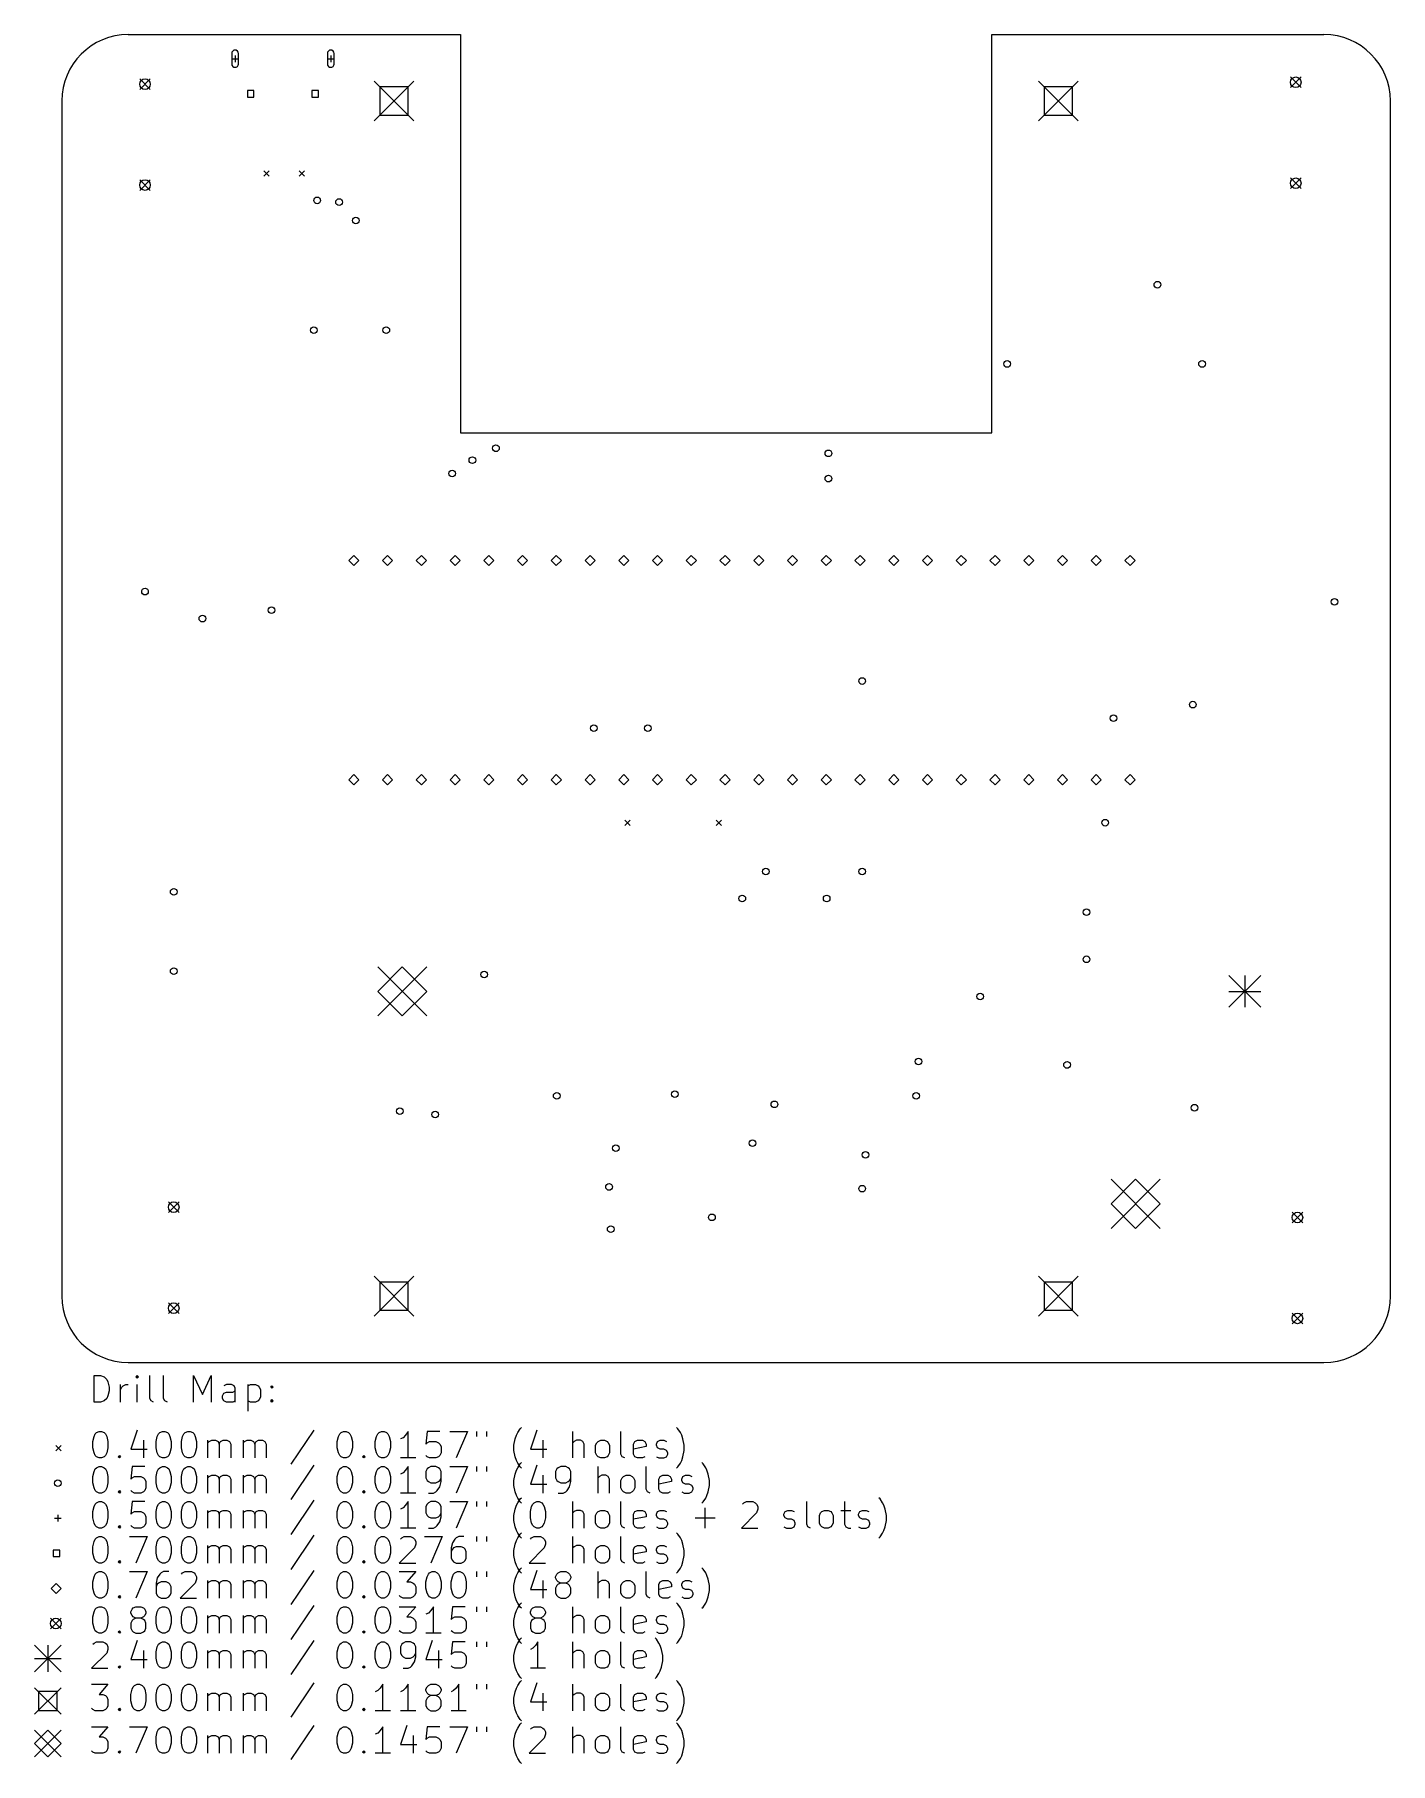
# Model space of a CAD drawing. Extents: x 48 to 150, y -180 to -50.
import ezdxf

# ---------------------------------------------------------------- set-up
doc = ezdxf.new("R2010")
doc.units = 0
doc.layers.add('BLACK', color=7, linetype='CONTINUOUS')

msp = doc.modelspace()

# ---------------------------------------------------------------- linework, layer by layer
at = {"layer": 'BLACK', "linetype": 'CONTINUOUS'}
for p, q in [((55, -50), (80, -50)), ((80, -50), (80, -80)), ((120, -80), (120, -50)), ((120, -50), (145, -50)), ((62.787, -51.416), (62.787, -52.216)), ((62.787, -51.816), (63.287, -51.816)), ((63.037, -51.566), (63.037, -52.066)), ((63.287, -52.216), (63.287, -51.416)), ((69.987, -51.416), (69.987, -52.216)), ((69.987, -51.816), (70.487, -51.816)), ((70.237, -51.566), (70.237, -52.066)), ((70.487, -52.216), (70.487, -51.416)), ((55.861, -53.331), (56.661, -54.131)), ((56.661, -53.331), (55.861, -54.131)), ((142.475, -53.194), (143.275, -53.994)), ((143.275, -53.194), (142.475, -53.994)), ((64.4595, -54.2185), (63.9645, -54.2185)), ((63.9645, -54.2185), (63.9645, -54.7135)), ((64.4595, -54.7135), (64.4595, -54.2185)), ((69.3095, -54.2185), (68.8145, -54.2185)), ((68.8145, -54.2185), (68.8145, -54.7135)), ((69.3095, -54.7135), (69.3095, -54.2185)), ((73.5, -53.5), (76.5, -56.5)), ((76.5, -53.5), (73.5, -56.5)), ((76.0607, -53.9393), (73.9393, -53.9393)), ((73.9393, -53.9393), (73.9393, -56.0607)), ((76.0607, -56.0607), (76.0607, -53.9393)), ((123.5, -53.5), (126.5, -56.5)), ((126.5, -53.5), (123.5, -56.5)), ((126.061, -53.9393), (123.939, -53.9393)), ((123.939, -53.9393), (123.939, -56.0607)), ((126.061, -56.0607), (126.061, -53.9393)), ((50, -55), (50, -145)), ((63.9645, -54.7135), (64.4595, -54.7135)), ((68.8145, -54.7135), (69.3095, -54.7135)), ((150, -145), (150, -55)), ((73.9393, -56.0607), (76.0607, -56.0607)), ((123.939, -56.0607), (126.061, -56.0607)), ((55.861, -60.931), (56.661, -61.731)), ((56.661, -60.931), (55.861, -61.731)), ((65.205, -60.252), (65.605, -60.652)), ((65.605, -60.252), (65.205, -60.652)), ((67.872, -60.252), (68.272, -60.652)), ((68.272, -60.252), (67.872, -60.652)), ((142.475, -60.794), (143.275, -61.594)), ((143.275, -60.794), (142.475, -61.594)), ((80, -80), (120, -80)), ((71.98, -89.219), (71.599, -89.6)), ((71.599, -89.6), (71.98, -89.981)), ((72.361, -89.6), (71.98, -89.219)), ((71.98, -89.981), (72.361, -89.6)), ((74.52, -89.219), (74.139, -89.6)), ((74.139, -89.6), (74.52, -89.981)), ((74.901, -89.6), (74.52, -89.219)), ((74.52, -89.981), (74.901, -89.6)), ((77.06, -89.219), (76.679, -89.6)), ((76.679, -89.6), (77.06, -89.981)), ((77.441, -89.6), (77.06, -89.219)), ((77.06, -89.981), (77.441, -89.6)), ((79.6, -89.219), (79.219, -89.6)), ((79.219, -89.6), (79.6, -89.981)), ((79.981, -89.6), (79.6, -89.219)), ((79.6, -89.981), (79.981, -89.6)), ((82.14, -89.219), (81.759, -89.6)), ((81.759, -89.6), (82.14, -89.981)), ((82.521, -89.6), (82.14, -89.219)), ((82.14, -89.981), (82.521, -89.6)), ((84.68, -89.219), (84.299, -89.6)), ((84.299, -89.6), (84.68, -89.981)), ((85.061, -89.6), (84.68, -89.219)), ((84.68, -89.981), (85.061, -89.6)), ((87.22, -89.219), (86.839, -89.6)), ((86.839, -89.6), (87.22, -89.981)), ((87.601, -89.6), (87.22, -89.219)), ((87.22, -89.981), (87.601, -89.6)), ((89.76, -89.219), (89.379, -89.6)), ((89.379, -89.6), (89.76, -89.981)), ((90.141, -89.6), (89.76, -89.219)), ((89.76, -89.981), (90.141, -89.6)), ((92.3, -89.219), (91.919, -89.6)), ((91.919, -89.6), (92.3, -89.981)), ((92.681, -89.6), (92.3, -89.219)), ((92.3, -89.981), (92.681, -89.6)), ((94.84, -89.219), (94.459, -89.6)), ((94.459, -89.6), (94.84, -89.981)), ((95.221, -89.6), (94.84, -89.219)), ((94.84, -89.981), (95.221, -89.6)), ((97.38, -89.219), (96.999, -89.6)), ((96.999, -89.6), (97.38, -89.981)), ((97.761, -89.6), (97.38, -89.219)), ((97.38, -89.981), (97.761, -89.6)), ((99.92, -89.219), (99.539, -89.6)), ((99.539, -89.6), (99.92, -89.981)), ((100.301, -89.6), (99.92, -89.219)), ((99.92, -89.981), (100.301, -89.6)), ((102.46, -89.219), (102.079, -89.6)), ((102.079, -89.6), (102.46, -89.981)), ((102.841, -89.6), (102.46, -89.219)), ((102.46, -89.981), (102.841, -89.6)), ((105, -89.219), (104.619, -89.6)), ((104.619, -89.6), (105, -89.981)), ((105.381, -89.6), (105, -89.219)), ((105, -89.981), (105.381, -89.6)), ((107.54, -89.219), (107.159, -89.6)), ((107.159, -89.6), (107.54, -89.981)), ((107.921, -89.6), (107.54, -89.219)), ((107.54, -89.981), (107.921, -89.6)), ((110.08, -89.219), (109.699, -89.6)), ((109.699, -89.6), (110.08, -89.981)), ((110.461, -89.6), (110.08, -89.219)), ((110.08, -89.981), (110.461, -89.6)), ((112.62, -89.219), (112.239, -89.6)), ((112.239, -89.6), (112.62, -89.981)), ((113.001, -89.6), (112.62, -89.219)), ((112.62, -89.981), (113.001, -89.6)), ((115.16, -89.219), (114.779, -89.6)), ((114.779, -89.6), (115.16, -89.981)), ((115.541, -89.6), (115.16, -89.219)), ((115.16, -89.981), (115.541, -89.6)), ((117.7, -89.219), (117.319, -89.6)), ((117.319, -89.6), (117.7, -89.981)), ((118.081, -89.6), (117.7, -89.219)), ((117.7, -89.981), (118.081, -89.6)), ((120.24, -89.219), (119.859, -89.6)), ((119.859, -89.6), (120.24, -89.981)), ((120.621, -89.6), (120.24, -89.219)), ((120.24, -89.981), (120.621, -89.6)), ((122.78, -89.219), (122.399, -89.6)), ((122.399, -89.6), (122.78, -89.981)), ((123.161, -89.6), (122.78, -89.219)), ((122.78, -89.981), (123.161, -89.6)), ((125.32, -89.219), (124.939, -89.6)), ((124.939, -89.6), (125.32, -89.981)), ((125.701, -89.6), (125.32, -89.219)), ((125.32, -89.981), (125.701, -89.6)), ((127.86, -89.219), (127.479, -89.6)), ((127.479, -89.6), (127.86, -89.981)), ((128.241, -89.6), (127.86, -89.219)), ((127.86, -89.981), (128.241, -89.6)), ((130.4, -89.219), (130.019, -89.6)), ((130.019, -89.6), (130.4, -89.981)), ((130.781, -89.6), (130.4, -89.219)), ((130.4, -89.981), (130.781, -89.6)), ((71.98, -105.729), (71.599, -106.11)), ((71.599, -106.11), (71.98, -106.491)), ((72.361, -106.11), (71.98, -105.729)), ((71.98, -106.491), (72.361, -106.11)), ((74.52, -105.729), (74.139, -106.11)), ((74.139, -106.11), (74.52, -106.491)), ((74.901, -106.11), (74.52, -105.729)), ((74.52, -106.491), (74.901, -106.11)), ((77.06, -105.729), (76.679, -106.11)), ((76.679, -106.11), (77.06, -106.491)), ((77.441, -106.11), (77.06, -105.729)), ((77.06, -106.491), (77.441, -106.11)), ((79.6, -105.729), (79.219, -106.11)), ((79.219, -106.11), (79.6, -106.491)), ((79.981, -106.11), (79.6, -105.729)), ((79.6, -106.491), (79.981, -106.11)), ((82.14, -105.729), (81.759, -106.11)), ((81.759, -106.11), (82.14, -106.491)), ((82.521, -106.11), (82.14, -105.729)), ((82.14, -106.491), (82.521, -106.11)), ((84.68, -105.729), (84.299, -106.11)), ((84.299, -106.11), (84.68, -106.491)), ((85.061, -106.11), (84.68, -105.729)), ((84.68, -106.491), (85.061, -106.11)), ((87.22, -105.729), (86.839, -106.11)), ((86.839, -106.11), (87.22, -106.491)), ((87.601, -106.11), (87.22, -105.729)), ((87.22, -106.491), (87.601, -106.11)), ((89.76, -105.729), (89.379, -106.11)), ((89.379, -106.11), (89.76, -106.491)), ((90.141, -106.11), (89.76, -105.729)), ((89.76, -106.491), (90.141, -106.11)), ((92.3, -105.729), (91.919, -106.11)), ((91.919, -106.11), (92.3, -106.491)), ((92.681, -106.11), (92.3, -105.729)), ((92.3, -106.491), (92.681, -106.11)), ((94.84, -105.729), (94.459, -106.11)), ((94.459, -106.11), (94.84, -106.491)), ((95.221, -106.11), (94.84, -105.729)), ((94.84, -106.491), (95.221, -106.11)), ((97.38, -105.729), (96.999, -106.11)), ((96.999, -106.11), (97.38, -106.491)), ((97.761, -106.11), (97.38, -105.729)), ((97.38, -106.491), (97.761, -106.11)), ((99.92, -105.729), (99.539, -106.11)), ((99.539, -106.11), (99.92, -106.491)), ((100.301, -106.11), (99.92, -105.729)), ((99.92, -106.491), (100.301, -106.11)), ((102.46, -105.729), (102.079, -106.11)), ((102.079, -106.11), (102.46, -106.491)), ((102.841, -106.11), (102.46, -105.729)), ((102.46, -106.491), (102.841, -106.11)), ((105, -105.729), (104.619, -106.11)), ((104.619, -106.11), (105, -106.491)), ((105.381, -106.11), (105, -105.729)), ((105, -106.491), (105.381, -106.11)), ((107.54, -105.729), (107.159, -106.11)), ((107.159, -106.11), (107.54, -106.491)), ((107.921, -106.11), (107.54, -105.729)), ((107.54, -106.491), (107.921, -106.11)), ((110.08, -105.729), (109.699, -106.11)), ((109.699, -106.11), (110.08, -106.491)), ((110.461, -106.11), (110.08, -105.729)), ((110.08, -106.491), (110.461, -106.11)), ((112.62, -105.729), (112.239, -106.11)), ((112.239, -106.11), (112.62, -106.491)), ((113.001, -106.11), (112.62, -105.729)), ((112.62, -106.491), (113.001, -106.11)), ((115.16, -105.729), (114.779, -106.11)), ((114.779, -106.11), (115.16, -106.491)), ((115.541, -106.11), (115.16, -105.729)), ((115.16, -106.491), (115.541, -106.11)), ((117.7, -105.729), (117.319, -106.11)), ((117.319, -106.11), (117.7, -106.491)), ((118.081, -106.11), (117.7, -105.729)), ((117.7, -106.491), (118.081, -106.11)), ((120.24, -105.729), (119.859, -106.11)), ((119.859, -106.11), (120.24, -106.491)), ((120.621, -106.11), (120.24, -105.729)), ((120.24, -106.491), (120.621, -106.11)), ((122.78, -105.729), (122.399, -106.11)), ((122.399, -106.11), (122.78, -106.491)), ((123.161, -106.11), (122.78, -105.729)), ((122.78, -106.491), (123.161, -106.11)), ((125.32, -105.729), (124.939, -106.11)), ((124.939, -106.11), (125.32, -106.491)), ((125.701, -106.11), (125.32, -105.729)), ((125.32, -106.491), (125.701, -106.11)), ((127.86, -105.729), (127.479, -106.11)), ((127.479, -106.11), (127.86, -106.491)), ((128.241, -106.11), (127.86, -105.729)), ((127.86, -106.491), (128.241, -106.11)), ((130.4, -105.729), (130.019, -106.11)), ((130.019, -106.11), (130.4, -106.491)), ((130.781, -106.11), (130.4, -105.729)), ((130.4, -106.491), (130.781, -106.11)), ((92.383, -109.147), (92.783, -109.547)), ((92.783, -109.147), (92.383, -109.547)), ((99.241, -109.147), (99.641, -109.547)), ((99.641, -109.147), (99.241, -109.547)), ((73.775, -120.198), (77.475, -123.898)), ((77.475, -120.198), (73.775, -123.898)), ((75.625, -120.198), (73.775, -122.048)), ((77.475, -122.048), (75.625, -120.198)), ((137.845, -120.848), (140.245, -123.248)), ((140.245, -120.848), (137.845, -123.248)), ((139.045, -120.848), (139.045, -123.248)), ((73.775, -122.048), (75.625, -123.898)), ((75.625, -123.898), (77.475, -122.048)), ((137.845, -122.048), (140.245, -122.048)), ((128.975, -136.198), (132.675, -139.898)), ((132.675, -136.198), (128.975, -139.898)), ((130.825, -136.198), (128.975, -138.048)), ((132.675, -138.048), (130.825, -136.198)), ((58.02, -137.903), (58.82, -138.703)), ((58.82, -137.903), (58.02, -138.703)), ((128.975, -138.048), (130.825, -139.898)), ((130.825, -139.898), (132.675, -138.048)), ((142.602, -138.675), (143.402, -139.475)), ((143.402, -138.675), (142.602, -139.475)), ((73.5, -143.5), (76.5, -146.5)), ((76.5, -143.5), (73.5, -146.5)), ((76.0607, -143.939), (73.9393, -143.939)), ((73.9393, -143.939), (73.9393, -146.061)), ((76.0607, -146.061), (76.0607, -143.939)), ((123.5, -143.5), (126.5, -146.5)), ((126.5, -143.5), (123.5, -146.5)), ((126.061, -143.939), (123.939, -143.939)), ((123.939, -143.939), (123.939, -146.061)), ((126.061, -146.061), (126.061, -143.939)), ((58.02, -145.503), (58.82, -146.303)), ((58.82, -145.503), (58.02, -146.303)), ((73.9393, -146.061), (76.0607, -146.061)), ((123.939, -146.061), (126.061, -146.061)), ((142.602, -146.275), (143.402, -147.075)), ((143.402, -146.275), (142.602, -147.075)), ((52.4262, -152.985), (52.4262, -150.985)), ((52.4262, -150.985), (52.9024, -150.985)), ((52.9024, -150.985), (53.1881, -151.08)), ((55, -150), (145, -150)), ((55.6643, -150.985), (55.569, -151.08)), ((55.7595, -151.08), (55.6643, -150.985)), ((55.6643, -150.985), (55.6643, -151.175)), ((56.6167, -152.699), (56.6167, -150.985)), ((57.6643, -152.699), (57.6643, -150.985)), ((59.9119, -152.985), (59.9119, -150.985)), ((59.9119, -150.985), (60.5786, -152.413)), ((60.5786, -152.413), (61.2452, -150.985)), ((61.2452, -150.985), (61.2452, -152.985)), ((53.1881, -151.08), (53.3786, -151.27)), ((53.3786, -151.27), (53.4738, -151.461)), ((53.4738, -151.461), (53.569, -151.842)), ((53.569, -152.128), (53.4738, -152.509)), ((53.569, -151.842), (53.569, -152.128)), ((54.4262, -152.985), (54.4262, -151.651)), ((54.4262, -152.032), (54.5214, -151.842)), ((54.5214, -151.842), (54.6167, -151.747)), ((54.6167, -151.747), (54.8071, -151.651)), ((54.8071, -151.651), (54.9976, -151.651)), ((55.569, -151.08), (55.6643, -151.175)), ((55.6643, -151.175), (55.7595, -151.08)), ((55.6643, -152.985), (55.6643, -151.651)), ((62.1024, -152.509), (62.1976, -152.318)), ((62.3881, -151.651), (62.1976, -151.747)), ((62.1976, -152.318), (62.3881, -152.223)), ((62.769, -151.651), (62.3881, -151.651)), ((62.3881, -152.223), (62.8643, -152.223)), ((62.9595, -151.747), (62.769, -151.651)), ((62.8643, -152.223), (63.0548, -152.128)), ((63.0548, -151.937), (62.9595, -151.747)), ((63.0548, -152.985), (63.0548, -151.937)), ((64.0071, -151.651), (64.0071, -153.651)), ((64.0071, -151.747), (64.1976, -151.651)), ((64.1976, -151.651), (64.5786, -151.651)), ((64.5786, -151.651), (64.769, -151.747)), ((64.769, -151.747), (64.8643, -151.842)), ((64.8643, -151.842), (64.9595, -152.032)), ((64.9595, -152.032), (64.9595, -152.604)), ((65.7214, -151.842), (65.8167, -151.747)), ((65.8167, -151.937), (65.7214, -151.842)), ((65.8167, -151.747), (65.9119, -151.842)), ((65.8167, -151.747), (65.8167, -151.937)), ((65.9119, -151.842), (65.8167, -151.937)), ((52.9024, -152.985), (52.4262, -152.985)), ((53.1881, -152.89), (52.9024, -152.985)), ((53.3786, -152.699), (53.1881, -152.89)), ((53.4738, -152.509), (53.3786, -152.699)), ((56.7119, -152.89), (56.6167, -152.699)), ((56.9024, -152.985), (56.7119, -152.89)), ((57.7595, -152.89), (57.6643, -152.699)), ((57.95, -152.985), (57.7595, -152.89)), ((62.1024, -152.699), (62.1024, -152.509)), ((62.1976, -152.89), (62.1024, -152.699)), ((62.3881, -152.985), (62.1976, -152.89)), ((62.8643, -152.985), (62.3881, -152.985)), ((63.0548, -152.89), (62.8643, -152.985)), ((64.1976, -152.985), (64.0071, -152.89)), ((64.5786, -152.985), (64.1976, -152.985)), ((64.769, -152.89), (64.5786, -152.985)), ((64.8643, -152.794), (64.769, -152.89)), ((64.9595, -152.604), (64.8643, -152.794)), ((65.7214, -152.89), (65.8167, -152.794)), ((65.8167, -152.985), (65.7214, -152.89)), ((65.8167, -152.794), (65.9119, -152.89)), ((65.8167, -152.794), (65.8167, -152.985)), ((65.9119, -152.89), (65.8167, -152.985)), ((84.5024, -154.994), (84.5976, -154.899)), ((96.3691, -154.994), (96.2738, -154.899)), ((52.331, -155.947), (52.4262, -155.566)), ((52.331, -156.423), (52.331, -155.947)), ((52.4262, -155.566), (52.5214, -155.375)), ((52.5214, -155.375), (52.6167, -155.28)), ((52.6167, -155.28), (52.8071, -155.185)), ((52.8071, -155.185), (52.9976, -155.185)), ((52.9976, -155.185), (53.1881, -155.28)), ((53.1881, -155.28), (53.2833, -155.375)), ((53.2833, -155.375), (53.3786, -155.566)), ((53.3786, -155.566), (53.4738, -155.947)), ((53.4738, -155.947), (53.4738, -156.423)), ((55.6643, -155.09), (55.1881, -156.518)), ((56.1405, -155.851), (56.1405, -157.185)), ((57.0929, -155.947), (57.1881, -155.566)), ((57.0929, -156.423), (57.0929, -155.947)), ((57.1881, -155.566), (57.2833, -155.375)), ((57.2833, -155.375), (57.3786, -155.28)), ((57.3786, -155.28), (57.569, -155.185)), ((57.569, -155.185), (57.7595, -155.185)), ((57.7595, -155.185), (57.95, -155.28)), ((57.95, -155.28), (58.0452, -155.375)), ((58.0452, -155.375), (58.1405, -155.566)), ((58.1405, -155.566), (58.2357, -155.947)), ((58.2357, -155.947), (58.2357, -156.423)), ((58.9976, -155.947), (59.0929, -155.566)), ((58.9976, -156.423), (58.9976, -155.947)), ((59.0929, -155.566), (59.1881, -155.375)), ((59.1881, -155.375), (59.2833, -155.28)), ((59.2833, -155.28), (59.4738, -155.185)), ((59.4738, -155.185), (59.6643, -155.185)), ((59.6643, -155.185), (59.8548, -155.28)), ((59.8548, -155.28), (59.95, -155.375)), ((59.95, -155.375), (60.0452, -155.566)), ((60.0452, -155.566), (60.1405, -155.947)), ((60.1405, -155.947), (60.1405, -156.423)), ((60.9976, -157.185), (60.9976, -155.851)), ((60.9976, -156.042), (61.0929, -155.947)), ((61.0929, -155.947), (61.2833, -155.851)), ((61.2833, -155.851), (61.569, -155.851)), ((61.569, -155.851), (61.7595, -155.947)), ((61.7595, -155.947), (61.8548, -156.137)), ((61.8548, -156.137), (61.95, -155.947)), ((61.8548, -156.137), (61.8548, -157.185)), ((61.95, -155.947), (62.1405, -155.851)), ((62.1405, -155.851), (62.4262, -155.851)), ((62.4262, -155.851), (62.6167, -155.947)), ((62.6167, -155.947), (62.7119, -156.137)), ((62.7119, -156.137), (62.7119, -157.185)), ((63.6643, -157.185), (63.6643, -155.851)), ((63.6643, -156.042), (63.7595, -155.947)), ((63.7595, -155.947), (63.95, -155.851)), ((63.95, -155.851), (64.2357, -155.851)), ((64.2357, -155.851), (64.4262, -155.947)), ((64.4262, -155.947), (64.5214, -156.137)), ((64.5214, -156.137), (64.6167, -155.947)), ((64.5214, -156.137), (64.5214, -157.185)), ((64.6167, -155.947), (64.8071, -155.851)), ((64.8071, -155.851), (65.0929, -155.851)), ((65.0929, -155.851), (65.2833, -155.947)), ((65.2833, -155.947), (65.3786, -156.137)), ((65.3786, -156.137), (65.3786, -157.185)), ((68.9595, -155.09), (67.2452, -157.661)), ((70.731, -155.947), (70.8262, -155.566)), ((70.731, -156.423), (70.731, -155.947)), ((70.8262, -155.566), (70.9214, -155.375)), ((70.9214, -155.375), (71.0167, -155.28)), ((71.0167, -155.28), (71.2071, -155.185)), ((71.2071, -155.185), (71.3976, -155.185)), ((71.3976, -155.185), (71.5881, -155.28)), ((71.5881, -155.28), (71.6833, -155.375)), ((71.6833, -155.375), (71.7786, -155.566)), ((71.7786, -155.566), (71.8738, -155.947)), ((71.8738, -155.947), (71.8738, -156.423)), ((73.5881, -155.947), (73.6833, -155.566)), ((73.5881, -156.423), (73.5881, -155.947)), ((73.6833, -155.566), (73.7786, -155.375)), ((73.7786, -155.375), (73.8738, -155.28)), ((73.8738, -155.28), (74.0643, -155.185)), ((74.0643, -155.185), (74.2548, -155.185)), ((74.2548, -155.185), (74.4452, -155.28)), ((74.4452, -155.28), (74.5405, -155.375)), ((74.5405, -155.375), (74.6357, -155.566)), ((74.6357, -155.566), (74.731, -155.947)), ((74.731, -155.947), (74.731, -156.423)), ((75.6833, -155.661), (75.4929, -155.756)), ((75.8738, -155.47), (75.6833, -155.661)), ((76.0643, -155.185), (75.8738, -155.47)), ((76.0643, -157.185), (76.0643, -155.185)), ((77.4929, -155.185), (77.3976, -156.137)), ((77.3976, -156.137), (77.4929, -156.042)), ((78.4452, -155.185), (77.4929, -155.185)), ((77.4929, -156.042), (77.6833, -155.947)), ((77.6833, -155.947), (78.1595, -155.947)), ((78.1595, -155.947), (78.35, -156.042)), ((78.35, -156.042), (78.4452, -156.137)), ((78.4452, -156.137), (78.5405, -156.328)), ((79.2071, -155.185), (80.5405, -155.185)), ((80.5405, -155.185), (79.6833, -157.185)), ((81.2071, -155.185), (81.2071, -155.566)), ((81.969, -155.185), (81.969, -155.566)), ((84.0262, -156.232), (84.1214, -155.756)), ((84.1214, -155.756), (84.2167, -155.47)), ((84.2167, -155.47), (84.3119, -155.28)), ((84.3119, -155.28), (84.5024, -154.994)), ((85.7405, -155.09), (85.2643, -156.518)), ((86.2167, -155.851), (86.2167, -157.185)), ((88.4643, -157.185), (88.4643, -155.185)), ((88.5595, -155.947), (88.4643, -156.042)), ((88.75, -155.851), (88.5595, -155.947)), ((89.0357, -155.851), (88.75, -155.851)), ((89.2262, -155.947), (89.0357, -155.851)), ((89.3214, -156.137), (89.2262, -155.947)), ((89.3214, -157.185), (89.3214, -156.137)), ((90.1786, -156.232), (90.2738, -156.042)), ((90.2738, -156.042), (90.369, -155.947)), ((90.369, -155.947), (90.5595, -155.851)), ((90.5595, -155.851), (90.8452, -155.851)), ((90.8452, -155.851), (91.0357, -155.947)), ((91.0357, -155.947), (91.131, -156.042)), ((91.131, -156.042), (91.2262, -156.232)), ((92.0833, -156.899), (92.0833, -155.185)), ((93.0357, -156.137), (93.131, -155.947)), ((93.0357, -156.899), (93.0357, -156.137)), ((93.131, -155.947), (93.3214, -155.851)), ((93.3214, -155.851), (93.7024, -155.851)), ((93.7024, -155.851), (93.8929, -155.947)), ((93.8929, -155.947), (93.9881, -156.137)), ((93.9881, -156.137), (93.9881, -156.328)), ((94.75, -156.137), (94.8452, -155.947)), ((94.75, -156.232), (94.75, -156.137)), ((94.8452, -155.947), (95.0357, -155.851)), ((95.0357, -155.851), (95.3214, -155.851)), ((95.3214, -155.851), (95.5119, -155.947)), ((96.5595, -155.28), (96.3691, -154.994)), ((96.6548, -155.47), (96.5595, -155.28)), ((96.75, -155.756), (96.6548, -155.47)), ((96.8452, -156.232), (96.75, -155.756)), ((49.55, -156.25), (49.95, -156.65)), ((49.95, -156.25), (49.55, -156.65)), ((52.4262, -156.804), (52.331, -156.423)), ((52.5214, -156.994), (52.4262, -156.804)), ((52.6167, -157.09), (52.5214, -156.994)), ((52.8071, -157.185), (52.6167, -157.09)), ((52.9976, -157.185), (52.8071, -157.185)), ((53.1881, -157.09), (52.9976, -157.185)), ((53.2833, -156.994), (53.1881, -157.09)), ((53.3786, -156.804), (53.2833, -156.994)), ((53.4738, -156.423), (53.3786, -156.804)), ((54.2357, -157.09), (54.331, -156.994)), ((54.331, -157.185), (54.2357, -157.09)), ((54.331, -156.994), (54.4262, -157.09)), ((54.331, -156.994), (54.331, -157.185)), ((54.4262, -157.09), (54.331, -157.185)), ((55.1881, -156.518), (56.4262, -156.518)), ((57.1881, -156.804), (57.0929, -156.423)), ((57.2833, -156.994), (57.1881, -156.804)), ((57.3786, -157.09), (57.2833, -156.994)), ((57.569, -157.185), (57.3786, -157.09)), ((57.7595, -157.185), (57.569, -157.185)), ((57.95, -157.09), (57.7595, -157.185)), ((58.0452, -156.994), (57.95, -157.09)), ((58.1405, -156.804), (58.0452, -156.994)), ((58.2357, -156.423), (58.1405, -156.804)), ((59.0929, -156.804), (58.9976, -156.423)), ((59.1881, -156.994), (59.0929, -156.804)), ((59.2833, -157.09), (59.1881, -156.994)), ((59.4738, -157.185), (59.2833, -157.09)), ((59.6643, -157.185), (59.4738, -157.185)), ((59.8548, -157.09), (59.6643, -157.185)), ((59.95, -156.994), (59.8548, -157.09)), ((60.0452, -156.804), (59.95, -156.994)), ((60.1405, -156.423), (60.0452, -156.804)), ((70.8262, -156.804), (70.731, -156.423)), ((70.9214, -156.994), (70.8262, -156.804)), ((71.0167, -157.09), (70.9214, -156.994)), ((71.2071, -157.185), (71.0167, -157.09)), ((71.3976, -157.185), (71.2071, -157.185)), ((71.5881, -157.09), (71.3976, -157.185)), ((71.6833, -156.994), (71.5881, -157.09)), ((71.7786, -156.804), (71.6833, -156.994)), ((71.8738, -156.423), (71.7786, -156.804)), ((72.6357, -157.09), (72.731, -156.994)), ((72.731, -157.185), (72.6357, -157.09)), ((72.731, -156.994), (72.8262, -157.09)), ((72.731, -156.994), (72.731, -157.185)), ((72.8262, -157.09), (72.731, -157.185)), ((73.6833, -156.804), (73.5881, -156.423)), ((73.7786, -156.994), (73.6833, -156.804)), ((73.8738, -157.09), (73.7786, -156.994)), ((74.0643, -157.185), (73.8738, -157.09)), ((74.2548, -157.185), (74.0643, -157.185)), ((74.4452, -157.09), (74.2548, -157.185)), ((74.5405, -156.994), (74.4452, -157.09)), ((74.6357, -156.804), (74.5405, -156.994)), ((74.731, -156.423), (74.6357, -156.804)), ((76.6357, -157.185), (75.4929, -157.185)), ((77.4929, -157.09), (77.3976, -156.994)), ((77.6833, -157.185), (77.4929, -157.09)), ((78.1595, -157.185), (77.6833, -157.185)), ((78.35, -157.09), (78.1595, -157.185)), ((78.4452, -156.994), (78.35, -157.09)), ((78.5405, -156.804), (78.4452, -156.994)), ((78.5405, -156.328), (78.5405, -156.804)), ((84.0262, -156.613), (84.0262, -156.232)), ((84.1214, -157.09), (84.0262, -156.613)), ((84.2167, -157.375), (84.1214, -157.09)), ((84.3119, -157.566), (84.2167, -157.375)), ((85.2643, -156.518), (86.5024, -156.518)), ((90.1786, -156.804), (90.1786, -156.232)), ((90.2738, -156.994), (90.1786, -156.804)), ((90.369, -157.09), (90.2738, -156.994)), ((90.5595, -157.185), (90.369, -157.09)), ((90.8452, -157.185), (90.5595, -157.185)), ((91.0357, -157.09), (90.8452, -157.185)), ((91.131, -156.994), (91.0357, -157.09)), ((91.2262, -156.804), (91.131, -156.994)), ((91.2262, -156.232), (91.2262, -156.804)), ((92.1786, -157.09), (92.0833, -156.899)), ((92.369, -157.185), (92.1786, -157.09)), ((93.9881, -156.328), (93.0357, -156.518)), ((93.131, -157.09), (93.0357, -156.899)), ((93.3214, -157.185), (93.131, -157.09)), ((93.7024, -157.185), (93.3214, -157.185)), ((93.8929, -157.09), (93.7024, -157.185)), ((94.8452, -156.423), (94.75, -156.232)), ((94.75, -157.09), (94.9405, -157.185)), ((95.0357, -156.518), (94.8452, -156.423)), ((94.9405, -157.185), (95.3214, -157.185)), ((95.3214, -156.518), (95.0357, -156.518)), ((95.5119, -156.613), (95.3214, -156.518)), ((95.3214, -157.185), (95.5119, -157.09)), ((95.6071, -156.804), (95.5119, -156.613)), ((95.5119, -157.09), (95.6071, -156.899)), ((95.6071, -156.899), (95.6071, -156.804)), ((96.5595, -157.566), (96.6548, -157.375)), ((96.6548, -157.375), (96.75, -157.09)), ((96.75, -157.09), (96.8452, -156.613)), ((96.8452, -156.613), (96.8452, -156.232)), ((52.331, -158.587), (52.4262, -158.206)), ((52.331, -159.063), (52.331, -158.587)), ((52.4262, -158.206), (52.5214, -158.015)), ((52.5214, -158.015), (52.6167, -157.92)), ((52.6167, -157.92), (52.8071, -157.825)), ((52.8071, -157.825), (52.9976, -157.825)), ((52.9976, -157.825), (53.1881, -157.92)), ((53.1881, -157.92), (53.2833, -158.015)), ((53.2833, -158.015), (53.3786, -158.206)), ((53.3786, -158.206), (53.4738, -158.587)), ((53.4738, -158.587), (53.4738, -159.063)), ((55.2833, -157.825), (55.1881, -158.777)), ((55.1881, -158.777), (55.2833, -158.682)), ((56.2357, -157.825), (55.2833, -157.825)), ((55.2833, -158.682), (55.4738, -158.587)), ((55.4738, -158.587), (55.95, -158.587)), ((55.95, -158.587), (56.1405, -158.682)), ((56.1405, -158.682), (56.2357, -158.777)), ((56.2357, -158.777), (56.331, -158.968)), ((57.0929, -158.587), (57.1881, -158.206)), ((57.0929, -159.063), (57.0929, -158.587)), ((57.1881, -158.206), (57.2833, -158.015)), ((57.2833, -158.015), (57.3786, -157.92)), ((57.3786, -157.92), (57.569, -157.825)), ((57.569, -157.825), (57.7595, -157.825)), ((57.7595, -157.825), (57.95, -157.92)), ((57.95, -157.92), (58.0452, -158.015)), ((58.0452, -158.015), (58.1405, -158.206)), ((58.1405, -158.206), (58.2357, -158.587)), ((58.2357, -158.587), (58.2357, -159.063)), ((58.9976, -158.587), (59.0929, -158.206)), ((58.9976, -159.063), (58.9976, -158.587)), ((59.0929, -158.206), (59.1881, -158.015)), ((59.1881, -158.015), (59.2833, -157.92)), ((59.2833, -157.92), (59.4738, -157.825)), ((59.4738, -157.825), (59.6643, -157.825)), ((59.6643, -157.825), (59.8548, -157.92)), ((59.8548, -157.92), (59.95, -158.015)), ((59.95, -158.015), (60.0452, -158.206)), ((60.0452, -158.206), (60.1405, -158.587)), ((60.1405, -158.587), (60.1405, -159.063)), ((60.9976, -159.825), (60.9976, -158.491)), ((60.9976, -158.682), (61.0929, -158.587)), ((61.0929, -158.587), (61.2833, -158.491)), ((61.2833, -158.491), (61.569, -158.491)), ((61.569, -158.491), (61.7595, -158.587)), ((61.7595, -158.587), (61.8548, -158.777)), ((61.8548, -158.777), (61.95, -158.587)), ((61.8548, -158.777), (61.8548, -159.825)), ((61.95, -158.587), (62.1405, -158.491)), ((62.1405, -158.491), (62.4262, -158.491)), ((62.4262, -158.491), (62.6167, -158.587)), ((62.6167, -158.587), (62.7119, -158.777)), ((62.7119, -158.777), (62.7119, -159.825)), ((63.6643, -159.825), (63.6643, -158.491)), ((63.6643, -158.682), (63.7595, -158.587)), ((63.7595, -158.587), (63.95, -158.491)), ((63.95, -158.491), (64.2357, -158.491)), ((64.2357, -158.491), (64.4262, -158.587)), ((64.4262, -158.587), (64.5214, -158.777)), ((64.5214, -158.777), (64.6167, -158.587)), ((64.5214, -158.777), (64.5214, -159.825)), ((64.6167, -158.587), (64.8071, -158.491)), ((64.8071, -158.491), (65.0929, -158.491)), ((65.0929, -158.491), (65.2833, -158.587)), ((65.2833, -158.587), (65.3786, -158.777)), ((65.3786, -158.777), (65.3786, -159.825)), ((68.9595, -157.73), (67.2452, -160.301)), ((70.731, -158.587), (70.8262, -158.206)), ((70.731, -159.063), (70.731, -158.587)), ((70.8262, -158.206), (70.9214, -158.015)), ((70.9214, -158.015), (71.0167, -157.92)), ((71.0167, -157.92), (71.2071, -157.825)), ((71.2071, -157.825), (71.3976, -157.825)), ((71.3976, -157.825), (71.5881, -157.92)), ((71.5881, -157.92), (71.6833, -158.015)), ((71.6833, -158.015), (71.7786, -158.206)), ((71.7786, -158.206), (71.8738, -158.587)), ((71.8738, -158.587), (71.8738, -159.063)), ((73.5881, -158.587), (73.6833, -158.206)), ((73.5881, -159.063), (73.5881, -158.587)), ((73.6833, -158.206), (73.7786, -158.015)), ((73.7786, -158.015), (73.8738, -157.92)), ((73.8738, -157.92), (74.0643, -157.825)), ((74.0643, -157.825), (74.2548, -157.825)), ((74.2548, -157.825), (74.4452, -157.92)), ((74.4452, -157.92), (74.5405, -158.015)), ((74.5405, -158.015), (74.6357, -158.206)), ((74.6357, -158.206), (74.731, -158.587)), ((74.731, -158.587), (74.731, -159.063)), ((75.6833, -158.301), (75.4929, -158.396)), ((75.8738, -158.11), (75.6833, -158.301)), ((76.0643, -157.825), (75.8738, -158.11)), ((76.0643, -159.825), (76.0643, -157.825)), ((77.4929, -158.015), (77.3976, -158.206)), ((77.3976, -158.206), (77.3976, -158.682)), ((77.3976, -158.682), (77.4929, -158.872)), ((77.5881, -157.92), (77.4929, -158.015)), ((77.7786, -157.825), (77.5881, -157.92)), ((78.1595, -157.825), (77.7786, -157.825)), ((78.35, -157.92), (78.1595, -157.825)), ((78.4452, -158.015), (78.35, -157.92)), ((78.5405, -158.206), (78.4452, -158.015)), ((78.4452, -158.872), (78.5405, -158.682)), ((78.5405, -158.968), (78.5405, -158.206)), ((79.2071, -157.825), (80.5405, -157.825)), ((80.5405, -157.825), (79.6833, -159.825)), ((81.2071, -157.825), (81.2071, -158.206)), ((81.969, -157.825), (81.969, -158.206)), ((84.0262, -158.872), (84.1214, -158.396)), ((84.1214, -158.396), (84.2167, -158.11)), ((84.2167, -158.11), (84.3119, -157.92)), ((84.5024, -157.851), (84.3119, -157.566)), ((84.3119, -157.92), (84.5024, -157.634)), ((84.5024, -157.634), (84.5976, -157.539)), ((84.5976, -157.947), (84.5024, -157.851)), ((85.7405, -157.73), (85.2643, -159.158)), ((86.2167, -158.491), (86.2167, -159.825)), ((87.2643, -158.015), (87.169, -158.206)), ((87.169, -158.206), (87.169, -158.682)), ((87.169, -158.682), (87.2643, -158.872)), ((87.3595, -157.92), (87.2643, -158.015)), ((87.55, -157.825), (87.3595, -157.92)), ((87.931, -157.825), (87.55, -157.825)), ((88.1214, -157.92), (87.931, -157.825)), ((88.2167, -158.015), (88.1214, -157.92)), ((88.3119, -158.206), (88.2167, -158.015)), ((88.2167, -158.872), (88.3119, -158.682)), ((88.3119, -158.968), (88.3119, -158.206)), ((90.369, -159.825), (90.369, -157.825)), ((90.4643, -158.587), (90.369, -158.682)), ((90.6548, -158.491), (90.4643, -158.587)), ((90.9405, -158.491), (90.6548, -158.491)), ((91.131, -158.587), (90.9405, -158.491)), ((91.2262, -158.777), (91.131, -158.587)), ((91.2262, -159.825), (91.2262, -158.777)), ((92.0833, -158.872), (92.1786, -158.682)), ((92.1786, -158.682), (92.2738, -158.587)), ((92.2738, -158.587), (92.4643, -158.491)), ((92.4643, -158.491), (92.75, -158.491)), ((92.75, -158.491), (92.9405, -158.587)), ((92.9405, -158.587), (93.0357, -158.682)), ((93.0357, -158.682), (93.131, -158.872)), ((93.9881, -159.539), (93.9881, -157.825)), ((94.9405, -158.777), (95.0357, -158.587)), ((94.9405, -159.539), (94.9405, -158.777)), ((95.0357, -158.587), (95.2262, -158.491)), ((95.2262, -158.491), (95.6071, -158.491)), ((95.6071, -158.491), (95.7976, -158.587)), ((95.7976, -158.587), (95.8929, -158.777)), ((95.8929, -158.777), (95.8929, -158.968)), ((96.2738, -157.947), (96.3691, -157.851)), ((96.3691, -157.851), (96.5595, -157.566)), ((96.6548, -158.777), (96.75, -158.587)), ((96.6548, -158.872), (96.6548, -158.777)), ((96.75, -158.587), (96.9405, -158.491)), ((96.9405, -158.491), (97.2262, -158.491)), ((97.2262, -158.491), (97.4167, -158.587)), ((98.2738, -157.634), (98.1786, -157.539)), ((98.4643, -157.92), (98.2738, -157.634)), ((98.5595, -158.11), (98.4643, -157.92)), ((98.6548, -158.396), (98.5595, -158.11)), ((98.75, -158.872), (98.6548, -158.396)), ((52.4262, -159.444), (52.331, -159.063)), ((52.5214, -159.634), (52.4262, -159.444)), ((52.6167, -159.73), (52.5214, -159.634)), ((52.8071, -159.825), (52.6167, -159.73)), ((52.9976, -159.825), (52.8071, -159.825)), ((53.1881, -159.73), (52.9976, -159.825)), ((53.2833, -159.634), (53.1881, -159.73)), ((53.3786, -159.444), (53.2833, -159.634)), ((53.4738, -159.063), (53.3786, -159.444)), ((54.2357, -159.73), (54.331, -159.634)), ((54.331, -159.825), (54.2357, -159.73)), ((54.331, -159.634), (54.4262, -159.73)), ((54.331, -159.634), (54.331, -159.825)), ((54.4262, -159.73), (54.331, -159.825)), ((55.2833, -159.73), (55.1881, -159.634)), ((55.4738, -159.825), (55.2833, -159.73)), ((55.95, -159.825), (55.4738, -159.825)), ((56.1405, -159.73), (55.95, -159.825)), ((56.2357, -159.634), (56.1405, -159.73)), ((56.331, -159.444), (56.2357, -159.634)), ((56.331, -158.968), (56.331, -159.444)), ((57.1881, -159.444), (57.0929, -159.063)), ((57.2833, -159.634), (57.1881, -159.444)), ((57.3786, -159.73), (57.2833, -159.634)), ((57.569, -159.825), (57.3786, -159.73)), ((57.7595, -159.825), (57.569, -159.825)), ((57.95, -159.73), (57.7595, -159.825)), ((58.0452, -159.634), (57.95, -159.73)), ((58.1405, -159.444), (58.0452, -159.634)), ((58.2357, -159.063), (58.1405, -159.444)), ((59.0929, -159.444), (58.9976, -159.063)), ((59.1881, -159.634), (59.0929, -159.444)), ((59.2833, -159.73), (59.1881, -159.634)), ((59.4738, -159.825), (59.2833, -159.73)), ((59.6643, -159.825), (59.4738, -159.825)), ((59.8548, -159.73), (59.6643, -159.825)), ((59.95, -159.634), (59.8548, -159.73)), ((60.0452, -159.444), (59.95, -159.634)), ((60.1405, -159.063), (60.0452, -159.444)), ((70.8262, -159.444), (70.731, -159.063)), ((70.9214, -159.634), (70.8262, -159.444)), ((71.0167, -159.73), (70.9214, -159.634)), ((71.2071, -159.825), (71.0167, -159.73)), ((71.3976, -159.825), (71.2071, -159.825)), ((71.5881, -159.73), (71.3976, -159.825)), ((71.6833, -159.634), (71.5881, -159.73)), ((71.7786, -159.444), (71.6833, -159.634)), ((71.8738, -159.063), (71.7786, -159.444)), ((72.6357, -159.73), (72.731, -159.634)), ((72.731, -159.825), (72.6357, -159.73)), ((72.731, -159.634), (72.8262, -159.73)), ((72.731, -159.634), (72.731, -159.825)), ((72.8262, -159.73), (72.731, -159.825)), ((73.6833, -159.444), (73.5881, -159.063)), ((73.7786, -159.634), (73.6833, -159.444)), ((73.8738, -159.73), (73.7786, -159.634)), ((74.0643, -159.825), (73.8738, -159.73)), ((74.2548, -159.825), (74.0643, -159.825)), ((74.4452, -159.73), (74.2548, -159.825)), ((74.5405, -159.634), (74.4452, -159.73)), ((74.6357, -159.444), (74.5405, -159.634)), ((74.731, -159.063), (74.6357, -159.444)), ((76.6357, -159.825), (75.4929, -159.825)), ((77.4929, -158.872), (77.5881, -158.968)), ((77.5881, -158.968), (77.7786, -159.063)), ((77.5881, -159.825), (77.969, -159.825)), ((77.7786, -159.063), (78.1595, -159.063)), ((77.969, -159.825), (78.1595, -159.73)), ((78.1595, -159.063), (78.35, -158.968)), ((78.1595, -159.73), (78.2548, -159.634)), ((78.2548, -159.634), (78.4452, -159.349)), ((78.35, -158.968), (78.4452, -158.872)), ((78.4452, -159.349), (78.5405, -158.968)), ((84.0262, -159.253), (84.0262, -158.872)), ((84.1214, -159.73), (84.0262, -159.253)), ((84.2167, -160.015), (84.1214, -159.73)), ((84.3119, -160.206), (84.2167, -160.015)), ((85.2643, -159.158), (86.5024, -159.158)), ((87.2643, -158.872), (87.3595, -158.968)), ((87.3595, -158.968), (87.55, -159.063)), ((87.3595, -159.825), (87.7405, -159.825)), ((87.55, -159.063), (87.931, -159.063)), ((87.7405, -159.825), (87.931, -159.73)), ((87.931, -159.063), (88.1214, -158.968)), ((87.931, -159.73), (88.0262, -159.634)), ((88.0262, -159.634), (88.2167, -159.349)), ((88.1214, -158.968), (88.2167, -158.872)), ((88.2167, -159.349), (88.3119, -158.968)), ((92.0833, -159.444), (92.0833, -158.872)), ((92.1786, -159.634), (92.0833, -159.444)), ((92.2738, -159.73), (92.1786, -159.634)), ((92.4643, -159.825), (92.2738, -159.73)), ((92.75, -159.825), (92.4643, -159.825)), ((92.9405, -159.73), (92.75, -159.825)), ((93.0357, -159.634), (92.9405, -159.73)), ((93.131, -159.444), (93.0357, -159.634)), ((93.131, -158.872), (93.131, -159.444)), ((94.0833, -159.73), (93.9881, -159.539)), ((94.2738, -159.825), (94.0833, -159.73)), ((95.8929, -158.968), (94.9405, -159.158)), ((95.0357, -159.73), (94.9405, -159.539)), ((95.2262, -159.825), (95.0357, -159.73)), ((95.6071, -159.825), (95.2262, -159.825)), ((95.7976, -159.73), (95.6071, -159.825)), ((96.75, -159.063), (96.6548, -158.872)), ((96.6548, -159.73), (96.8452, -159.825)), ((96.9405, -159.158), (96.75, -159.063)), ((96.8452, -159.825), (97.2262, -159.825)), ((97.2262, -159.158), (96.9405, -159.158)), ((97.4167, -159.253), (97.2262, -159.158)), ((97.2262, -159.825), (97.4167, -159.73)), ((97.5119, -159.444), (97.4167, -159.253)), ((97.4167, -159.73), (97.5119, -159.539)), ((97.5119, -159.539), (97.5119, -159.444)), ((98.4643, -160.206), (98.5595, -160.015)), ((98.5595, -160.015), (98.6548, -159.73)), ((98.6548, -159.73), (98.75, -159.253)), ((98.75, -159.253), (98.75, -158.872)), ((52.331, -161.227), (52.4262, -160.846)), ((52.331, -161.703), (52.331, -161.227)), ((52.4262, -160.846), (52.5214, -160.655)), ((52.5214, -160.655), (52.6167, -160.56)), ((52.6167, -160.56), (52.8071, -160.465)), ((52.8071, -160.465), (52.9976, -160.465)), ((52.9976, -160.465), (53.1881, -160.56)), ((53.1881, -160.56), (53.2833, -160.655)), ((53.2833, -160.655), (53.3786, -160.846)), ((53.3786, -160.846), (53.4738, -161.227)), ((53.4738, -161.227), (53.4738, -161.703)), ((55.2833, -160.465), (55.1881, -161.417)), ((55.1881, -161.417), (55.2833, -161.322)), ((56.2357, -160.465), (55.2833, -160.465)), ((55.2833, -161.322), (55.4738, -161.227)), ((55.4738, -161.227), (55.95, -161.227)), ((55.95, -161.227), (56.1405, -161.322)), ((56.1405, -161.322), (56.2357, -161.417)), ((56.2357, -161.417), (56.331, -161.608)), ((57.0929, -161.227), (57.1881, -160.846)), ((57.0929, -161.703), (57.0929, -161.227)), ((57.1881, -160.846), (57.2833, -160.655)), ((57.2833, -160.655), (57.3786, -160.56)), ((57.3786, -160.56), (57.569, -160.465)), ((57.569, -160.465), (57.7595, -160.465)), ((57.7595, -160.465), (57.95, -160.56)), ((57.95, -160.56), (58.0452, -160.655)), ((58.0452, -160.655), (58.1405, -160.846)), ((58.1405, -160.846), (58.2357, -161.227)), ((58.2357, -161.227), (58.2357, -161.703)), ((58.9976, -161.227), (59.0929, -160.846)), ((58.9976, -161.703), (58.9976, -161.227)), ((59.0929, -160.846), (59.1881, -160.655)), ((59.1881, -160.655), (59.2833, -160.56)), ((59.2833, -160.56), (59.4738, -160.465)), ((59.4738, -160.465), (59.6643, -160.465)), ((59.6643, -160.465), (59.8548, -160.56)), ((59.8548, -160.56), (59.95, -160.655)), ((59.95, -160.655), (60.0452, -160.846)), ((60.0452, -160.846), (60.1405, -161.227)), ((60.1405, -161.227), (60.1405, -161.703)), ((60.9976, -162.465), (60.9976, -161.131)), ((60.9976, -161.322), (61.0929, -161.227)), ((61.0929, -161.227), (61.2833, -161.131)), ((61.2833, -161.131), (61.569, -161.131)), ((61.569, -161.131), (61.7595, -161.227)), ((61.7595, -161.227), (61.8548, -161.417)), ((61.8548, -161.417), (61.95, -161.227)), ((61.8548, -161.417), (61.8548, -162.465)), ((61.95, -161.227), (62.1405, -161.131)), ((62.1405, -161.131), (62.4262, -161.131)), ((62.4262, -161.131), (62.6167, -161.227)), ((62.6167, -161.227), (62.7119, -161.417)), ((62.7119, -161.417), (62.7119, -162.465)), ((63.6643, -162.465), (63.6643, -161.131)), ((63.6643, -161.322), (63.7595, -161.227)), ((63.7595, -161.227), (63.95, -161.131)), ((63.95, -161.131), (64.2357, -161.131)), ((64.2357, -161.131), (64.4262, -161.227)), ((64.4262, -161.227), (64.5214, -161.417)), ((64.5214, -161.417), (64.6167, -161.227)), ((64.5214, -161.417), (64.5214, -162.465)), ((64.6167, -161.227), (64.8071, -161.131)), ((64.8071, -161.131), (65.0929, -161.131)), ((65.0929, -161.131), (65.2833, -161.227)), ((65.2833, -161.227), (65.3786, -161.417)), ((65.3786, -161.417), (65.3786, -162.465)), ((68.9595, -160.37), (67.2452, -162.941)), ((70.731, -161.227), (70.8262, -160.846)), ((70.731, -161.703), (70.731, -161.227)), ((70.8262, -160.846), (70.9214, -160.655)), ((70.9214, -160.655), (71.0167, -160.56)), ((71.0167, -160.56), (71.2071, -160.465)), ((71.2071, -160.465), (71.3976, -160.465)), ((71.3976, -160.465), (71.5881, -160.56)), ((71.5881, -160.56), (71.6833, -160.655)), ((71.6833, -160.655), (71.7786, -160.846)), ((71.7786, -160.846), (71.8738, -161.227)), ((71.8738, -161.227), (71.8738, -161.703)), ((73.5881, -161.227), (73.6833, -160.846)), ((73.5881, -161.703), (73.5881, -161.227)), ((73.6833, -160.846), (73.7786, -160.655)), ((73.7786, -160.655), (73.8738, -160.56)), ((73.8738, -160.56), (74.0643, -160.465)), ((74.0643, -160.465), (74.2548, -160.465)), ((74.2548, -160.465), (74.4452, -160.56)), ((74.4452, -160.56), (74.5405, -160.655)), ((74.5405, -160.655), (74.6357, -160.846)), ((74.6357, -160.846), (74.731, -161.227)), ((74.731, -161.227), (74.731, -161.703)), ((75.6833, -160.941), (75.4929, -161.036)), ((75.8738, -160.75), (75.6833, -160.941)), ((76.0643, -160.465), (75.8738, -160.75)), ((76.0643, -162.465), (76.0643, -160.465)), ((77.4929, -160.655), (77.3976, -160.846)), ((77.3976, -160.846), (77.3976, -161.322)), ((77.3976, -161.322), (77.4929, -161.512)), ((77.5881, -160.56), (77.4929, -160.655)), ((77.7786, -160.465), (77.5881, -160.56)), ((78.1595, -160.465), (77.7786, -160.465)), ((78.35, -160.56), (78.1595, -160.465)), ((78.4452, -160.655), (78.35, -160.56)), ((78.5405, -160.846), (78.4452, -160.655)), ((78.4452, -161.512), (78.5405, -161.322)), ((78.5405, -161.608), (78.5405, -160.846)), ((79.2071, -160.465), (80.5405, -160.465)), ((80.5405, -160.465), (79.6833, -162.465)), ((81.2071, -160.465), (81.2071, -160.846)), ((81.969, -160.465), (81.969, -160.846)), ((84.0262, -161.512), (84.1214, -161.036)), ((84.1214, -161.036), (84.2167, -160.75)), ((84.2167, -160.75), (84.3119, -160.56)), ((84.5024, -160.491), (84.3119, -160.206)), ((84.3119, -160.56), (84.5024, -160.274)), ((84.5024, -160.274), (84.5976, -160.179)), ((84.5976, -160.587), (84.5024, -160.491)), ((85.2643, -161.227), (85.3595, -160.846)), ((85.2643, -161.703), (85.2643, -161.227)), ((85.3595, -160.846), (85.4548, -160.655)), ((85.4548, -160.655), (85.55, -160.56)), ((85.55, -160.56), (85.7405, -160.465)), ((85.7405, -160.465), (85.931, -160.465)), ((85.931, -160.465), (86.1214, -160.56)), ((86.1214, -160.56), (86.2167, -160.655)), ((86.2167, -160.655), (86.3119, -160.846)), ((86.3119, -160.846), (86.4071, -161.227)), ((86.4071, -161.227), (86.4071, -161.703)), ((88.4643, -162.465), (88.4643, -160.465)), ((88.5595, -161.227), (88.4643, -161.322)), ((88.75, -161.131), (88.5595, -161.227)), ((89.0357, -161.131), (88.75, -161.131)), ((89.2262, -161.227), (89.0357, -161.131)), ((89.3214, -161.417), (89.2262, -161.227)), ((89.3214, -162.465), (89.3214, -161.417)), ((90.1786, -161.512), (90.2738, -161.322)), ((90.2738, -161.322), (90.369, -161.227)), ((90.369, -161.227), (90.5595, -161.131)), ((90.5595, -161.131), (90.8452, -161.131)), ((90.8452, -161.131), (91.0357, -161.227)), ((91.0357, -161.227), (91.131, -161.322)), ((91.131, -161.322), (91.2262, -161.512)), ((92.0833, -162.179), (92.0833, -160.465)), ((93.0357, -161.417), (93.131, -161.227)), ((93.0357, -162.179), (93.0357, -161.417)), ((93.131, -161.227), (93.3214, -161.131)), ((93.3214, -161.131), (93.7024, -161.131)), ((93.7024, -161.131), (93.8929, -161.227)), ((93.8929, -161.227), (93.9881, -161.417)), ((93.9881, -161.417), (93.9881, -161.608)), ((94.75, -161.417), (94.8452, -161.227)), ((94.75, -161.512), (94.75, -161.417)), ((94.8452, -161.227), (95.0357, -161.131)), ((95.0357, -161.131), (95.3214, -161.131)), ((95.3214, -161.131), (95.5119, -161.227)), ((98.1786, -160.587), (98.2738, -160.491)), ((98.2738, -160.491), (98.4643, -160.206)), ((98.4262, -162.465), (98.4262, -160.941)), ((102.293, -161.322), (101.15, -162.465)), ((101.245, -160.655), (101.34, -160.56)), ((101.34, -160.56), (101.531, -160.465)), ((101.531, -160.465), (102.007, -160.465)), ((102.007, -160.465), (102.198, -160.56)), ((102.198, -160.56), (102.293, -160.655)), ((102.293, -160.655), (102.388, -160.846)), ((102.388, -161.036), (102.293, -161.322)), ((102.388, -160.846), (102.388, -161.036)), ((104.35, -161.417), (104.445, -161.227)), ((104.35, -161.512), (104.35, -161.417)), ((104.445, -161.227), (104.636, -161.131)), ((104.636, -161.131), (104.921, -161.131)), ((104.921, -161.131), (105.112, -161.227)), ((106.064, -162.179), (106.064, -160.465)), ((107.017, -161.512), (107.112, -161.322)), ((107.112, -161.322), (107.207, -161.227)), ((107.207, -161.227), (107.398, -161.131)), ((107.398, -161.131), (107.683, -161.131)), ((107.683, -161.131), (107.874, -161.227)), ((107.874, -161.227), (107.969, -161.322)), ((107.969, -161.322), (108.064, -161.512)), ((108.636, -161.131), (109.398, -161.131)), ((108.921, -160.465), (108.921, -162.179)), ((109.969, -161.417), (110.064, -161.227)), ((109.969, -161.512), (109.969, -161.417)), ((110.064, -161.227), (110.255, -161.131)), ((110.255, -161.131), (110.54, -161.131)), ((110.54, -161.131), (110.731, -161.227)), ((111.588, -160.274), (111.493, -160.179)), ((111.779, -160.56), (111.588, -160.274)), ((111.874, -160.75), (111.779, -160.56)), ((111.969, -161.036), (111.874, -160.75)), ((112.064, -161.512), (111.969, -161.036)), ((49.45, -161.73), (49.95, -161.73)), ((49.7, -161.48), (49.7, -161.98)), ((52.4262, -162.084), (52.331, -161.703)), ((52.5214, -162.274), (52.4262, -162.084)), ((52.6167, -162.37), (52.5214, -162.274)), ((52.8071, -162.465), (52.6167, -162.37)), ((52.9976, -162.465), (52.8071, -162.465)), ((53.1881, -162.37), (52.9976, -162.465)), ((53.2833, -162.274), (53.1881, -162.37)), ((53.3786, -162.084), (53.2833, -162.274)), ((53.4738, -161.703), (53.3786, -162.084)), ((54.2357, -162.37), (54.331, -162.274)), ((54.331, -162.465), (54.2357, -162.37)), ((54.331, -162.274), (54.4262, -162.37)), ((54.331, -162.274), (54.331, -162.465)), ((54.4262, -162.37), (54.331, -162.465)), ((55.2833, -162.37), (55.1881, -162.274)), ((55.4738, -162.465), (55.2833, -162.37)), ((55.95, -162.465), (55.4738, -162.465)), ((56.1405, -162.37), (55.95, -162.465)), ((56.2357, -162.274), (56.1405, -162.37)), ((56.331, -162.084), (56.2357, -162.274)), ((56.331, -161.608), (56.331, -162.084)), ((57.1881, -162.084), (57.0929, -161.703)), ((57.2833, -162.274), (57.1881, -162.084)), ((57.3786, -162.37), (57.2833, -162.274)), ((57.569, -162.465), (57.3786, -162.37)), ((57.7595, -162.465), (57.569, -162.465)), ((57.95, -162.37), (57.7595, -162.465)), ((58.0452, -162.274), (57.95, -162.37)), ((58.1405, -162.084), (58.0452, -162.274)), ((58.2357, -161.703), (58.1405, -162.084)), ((59.0929, -162.084), (58.9976, -161.703)), ((59.1881, -162.274), (59.0929, -162.084)), ((59.2833, -162.37), (59.1881, -162.274)), ((59.4738, -162.465), (59.2833, -162.37)), ((59.6643, -162.465), (59.4738, -162.465)), ((59.8548, -162.37), (59.6643, -162.465)), ((59.95, -162.274), (59.8548, -162.37)), ((60.0452, -162.084), (59.95, -162.274)), ((60.1405, -161.703), (60.0452, -162.084)), ((70.8262, -162.084), (70.731, -161.703)), ((70.9214, -162.274), (70.8262, -162.084)), ((71.0167, -162.37), (70.9214, -162.274)), ((71.2071, -162.465), (71.0167, -162.37)), ((71.3976, -162.465), (71.2071, -162.465)), ((71.5881, -162.37), (71.3976, -162.465)), ((71.6833, -162.274), (71.5881, -162.37)), ((71.7786, -162.084), (71.6833, -162.274)), ((71.8738, -161.703), (71.7786, -162.084)), ((72.6357, -162.37), (72.731, -162.274)), ((72.731, -162.465), (72.6357, -162.37)), ((72.731, -162.274), (72.8262, -162.37)), ((72.731, -162.274), (72.731, -162.465)), ((72.8262, -162.37), (72.731, -162.465)), ((73.6833, -162.084), (73.5881, -161.703)), ((73.7786, -162.274), (73.6833, -162.084)), ((73.8738, -162.37), (73.7786, -162.274)), ((74.0643, -162.465), (73.8738, -162.37)), ((74.2548, -162.465), (74.0643, -162.465)), ((74.4452, -162.37), (74.2548, -162.465)), ((74.5405, -162.274), (74.4452, -162.37)), ((74.6357, -162.084), (74.5405, -162.274)), ((74.731, -161.703), (74.6357, -162.084)), ((76.6357, -162.465), (75.4929, -162.465)), ((77.4929, -161.512), (77.5881, -161.608)), ((77.5881, -161.608), (77.7786, -161.703)), ((77.5881, -162.465), (77.969, -162.465)), ((77.7786, -161.703), (78.1595, -161.703)), ((77.969, -162.465), (78.1595, -162.37)), ((78.1595, -161.703), (78.35, -161.608)), ((78.1595, -162.37), (78.2548, -162.274)), ((78.2548, -162.274), (78.4452, -161.989)), ((78.35, -161.608), (78.4452, -161.512)), ((78.4452, -161.989), (78.5405, -161.608)), ((84.0262, -161.893), (84.0262, -161.512)), ((84.1214, -162.37), (84.0262, -161.893)), ((84.2167, -162.655), (84.1214, -162.37)), ((84.3119, -162.846), (84.2167, -162.655)), ((85.3595, -162.084), (85.2643, -161.703)), ((85.4548, -162.274), (85.3595, -162.084)), ((85.55, -162.37), (85.4548, -162.274)), ((85.7405, -162.465), (85.55, -162.37)), ((85.931, -162.465), (85.7405, -162.465)), ((86.1214, -162.37), (85.931, -162.465)), ((86.2167, -162.274), (86.1214, -162.37)), ((86.3119, -162.084), (86.2167, -162.274)), ((86.4071, -161.703), (86.3119, -162.084)), ((90.1786, -162.084), (90.1786, -161.512)), ((90.2738, -162.274), (90.1786, -162.084)), ((90.369, -162.37), (90.2738, -162.274)), ((90.5595, -162.465), (90.369, -162.37)), ((90.8452, -162.465), (90.5595, -162.465)), ((91.0357, -162.37), (90.8452, -162.465)), ((91.131, -162.274), (91.0357, -162.37)), ((91.2262, -162.084), (91.131, -162.274)), ((91.2262, -161.512), (91.2262, -162.084)), ((92.1786, -162.37), (92.0833, -162.179)), ((92.369, -162.465), (92.1786, -162.37)), ((93.9881, -161.608), (93.0357, -161.798)), ((93.131, -162.37), (93.0357, -162.179)), ((93.3214, -162.465), (93.131, -162.37)), ((93.7024, -162.465), (93.3214, -162.465)), ((93.8929, -162.37), (93.7024, -162.465)), ((94.8452, -161.703), (94.75, -161.512)), ((94.75, -162.37), (94.9405, -162.465)), ((95.0357, -161.798), (94.8452, -161.703)), ((94.9405, -162.465), (95.3214, -162.465)), ((95.3214, -161.798), (95.0357, -161.798)), ((95.5119, -161.893), (95.3214, -161.798)), ((95.3214, -162.465), (95.5119, -162.37)), ((95.6071, -162.084), (95.5119, -161.893)), ((95.5119, -162.37), (95.6071, -162.179)), ((95.6071, -162.179), (95.6071, -162.084)), ((97.6643, -161.703), (99.1881, -161.703)), ((101.15, -162.465), (102.388, -162.465)), ((104.445, -161.703), (104.35, -161.512)), ((104.35, -162.37), (104.54, -162.465)), ((104.636, -161.798), (104.445, -161.703)), ((104.54, -162.465), (104.921, -162.465)), ((104.921, -161.798), (104.636, -161.798)), ((105.112, -161.893), (104.921, -161.798)), ((104.921, -162.465), (105.112, -162.37)), ((105.207, -162.084), (105.112, -161.893)), ((105.112, -162.37), (105.207, -162.179)), ((105.207, -162.179), (105.207, -162.084)), ((106.16, -162.37), (106.064, -162.179)), ((106.35, -162.465), (106.16, -162.37)), ((107.017, -162.084), (107.017, -161.512)), ((107.112, -162.274), (107.017, -162.084)), ((107.207, -162.37), (107.112, -162.274)), ((107.398, -162.465), (107.207, -162.37)), ((107.683, -162.465), (107.398, -162.465)), ((107.874, -162.37), (107.683, -162.465)), ((107.969, -162.274), (107.874, -162.37)), ((108.064, -162.084), (107.969, -162.274)), ((108.064, -161.512), (108.064, -162.084)), ((108.921, -162.179), (109.017, -162.37)), ((109.017, -162.37), (109.207, -162.465)), ((109.207, -162.465), (109.398, -162.465)), ((110.064, -161.703), (109.969, -161.512)), ((109.969, -162.37), (110.16, -162.465)), ((110.255, -161.798), (110.064, -161.703)), ((110.16, -162.465), (110.54, -162.465)), ((110.54, -161.798), (110.255, -161.798)), ((110.731, -161.893), (110.54, -161.798)), ((110.54, -162.465), (110.731, -162.37)), ((110.826, -162.084), (110.731, -161.893)), ((110.731, -162.37), (110.826, -162.179)), ((110.826, -162.179), (110.826, -162.084)), ((111.779, -162.846), (111.874, -162.655)), ((111.874, -162.655), (111.969, -162.37)), ((111.969, -162.37), (112.064, -161.893)), ((112.064, -161.893), (112.064, -161.512)), ((52.331, -163.867), (52.4262, -163.486)), ((52.331, -164.343), (52.331, -163.867)), ((52.4262, -163.486), (52.5214, -163.295)), ((52.5214, -163.295), (52.6167, -163.2)), ((52.6167, -163.2), (52.8071, -163.105)), ((52.8071, -163.105), (52.9976, -163.105)), ((52.9976, -163.105), (53.1881, -163.2)), ((53.1881, -163.2), (53.2833, -163.295)), ((53.2833, -163.295), (53.3786, -163.486)), ((53.3786, -163.486), (53.4738, -163.867)), ((53.4738, -163.867), (53.4738, -164.343)), ((55.0929, -163.105), (56.4262, -163.105)), ((56.4262, -163.105), (55.569, -165.105)), ((57.0929, -163.867), (57.1881, -163.486)), ((57.0929, -164.343), (57.0929, -163.867)), ((57.1881, -163.486), (57.2833, -163.295)), ((57.2833, -163.295), (57.3786, -163.2)), ((57.3786, -163.2), (57.569, -163.105)), ((57.569, -163.105), (57.7595, -163.105)), ((57.7595, -163.105), (57.95, -163.2)), ((57.95, -163.2), (58.0452, -163.295)), ((58.0452, -163.295), (58.1405, -163.486)), ((58.1405, -163.486), (58.2357, -163.867)), ((58.2357, -163.867), (58.2357, -164.343)), ((58.9976, -163.867), (59.0929, -163.486)), ((58.9976, -164.343), (58.9976, -163.867)), ((59.0929, -163.486), (59.1881, -163.295)), ((59.1881, -163.295), (59.2833, -163.2)), ((59.2833, -163.2), (59.4738, -163.105)), ((59.4738, -163.105), (59.6643, -163.105)), ((59.6643, -163.105), (59.8548, -163.2)), ((59.8548, -163.2), (59.95, -163.295)), ((59.95, -163.295), (60.0452, -163.486)), ((60.0452, -163.486), (60.1405, -163.867)), ((60.1405, -163.867), (60.1405, -164.343)), ((60.9976, -165.105), (60.9976, -163.771)), ((60.9976, -163.962), (61.0929, -163.867)), ((61.0929, -163.867), (61.2833, -163.771)), ((61.2833, -163.771), (61.569, -163.771)), ((61.569, -163.771), (61.7595, -163.867)), ((61.7595, -163.867), (61.8548, -164.057)), ((61.8548, -164.057), (61.95, -163.867)), ((61.95, -163.867), (62.1405, -163.771)), ((62.1405, -163.771), (62.4262, -163.771)), ((62.4262, -163.771), (62.6167, -163.867)), ((62.6167, -163.867), (62.7119, -164.057)), ((63.6643, -165.105), (63.6643, -163.771)), ((63.6643, -163.962), (63.7595, -163.867)), ((63.7595, -163.867), (63.95, -163.771)), ((63.95, -163.771), (64.2357, -163.771)), ((64.2357, -163.771), (64.4262, -163.867)), ((64.4262, -163.867), (64.5214, -164.057)), ((64.5214, -164.057), (64.6167, -163.867)), ((64.6167, -163.867), (64.8071, -163.771)), ((64.8071, -163.771), (65.0929, -163.771)), ((65.0929, -163.771), (65.2833, -163.867)), ((65.2833, -163.867), (65.3786, -164.057)), ((68.9595, -163.01), (67.2452, -165.581)), ((70.731, -163.867), (70.8262, -163.486)), ((70.731, -164.343), (70.731, -163.867)), ((70.8262, -163.486), (70.9214, -163.295)), ((70.9214, -163.295), (71.0167, -163.2)), ((71.0167, -163.2), (71.2071, -163.105)), ((71.2071, -163.105), (71.3976, -163.105)), ((71.3976, -163.105), (71.5881, -163.2)), ((71.5881, -163.2), (71.6833, -163.295)), ((71.6833, -163.295), (71.7786, -163.486)), ((71.7786, -163.486), (71.8738, -163.867)), ((71.8738, -163.867), (71.8738, -164.343)), ((73.5881, -163.867), (73.6833, -163.486)), ((73.5881, -164.343), (73.5881, -163.867)), ((73.6833, -163.486), (73.7786, -163.295)), ((73.7786, -163.295), (73.8738, -163.2)), ((73.8738, -163.2), (74.0643, -163.105)), ((74.0643, -163.105), (74.2548, -163.105)), ((74.2548, -163.105), (74.4452, -163.2)), ((74.4452, -163.2), (74.5405, -163.295)), ((74.5405, -163.295), (74.6357, -163.486)), ((74.6357, -163.486), (74.731, -163.867)), ((74.731, -163.867), (74.731, -164.343)), ((76.5405, -163.962), (75.3976, -165.105)), ((75.4929, -163.295), (75.5881, -163.2)), ((75.5881, -163.2), (75.7786, -163.105)), ((75.7786, -163.105), (76.2548, -163.105)), ((76.2548, -163.105), (76.4452, -163.2)), ((76.4452, -163.2), (76.5405, -163.295)), ((76.5405, -163.295), (76.6357, -163.486)), ((76.6357, -163.676), (76.5405, -163.962)), ((76.6357, -163.486), (76.6357, -163.676)), ((77.3024, -163.105), (78.6357, -163.105)), ((78.6357, -163.105), (77.7786, -165.105)), ((79.3976, -163.581), (79.3024, -163.962)), ((79.3024, -163.962), (79.3024, -164.724)), ((79.5881, -163.295), (79.3976, -163.581)), ((79.4929, -163.962), (79.3976, -164.057)), ((79.6833, -163.867), (79.4929, -163.962)), ((79.6833, -163.2), (79.5881, -163.295)), ((79.8738, -163.105), (79.6833, -163.2)), ((80.0643, -163.867), (79.6833, -163.867)), ((80.2548, -163.105), (79.8738, -163.105)), ((80.2548, -163.962), (80.0643, -163.867)), ((80.35, -164.057), (80.2548, -163.962)), ((81.2071, -163.105), (81.2071, -163.486)), ((81.969, -163.105), (81.969, -163.486)), ((84.0262, -164.152), (84.1214, -163.676)), ((84.1214, -163.676), (84.2167, -163.39)), ((84.2167, -163.39), (84.3119, -163.2)), ((84.5024, -163.131), (84.3119, -162.846)), ((84.3119, -163.2), (84.5024, -162.914)), ((84.5024, -162.914), (84.5976, -162.819)), ((84.5976, -163.227), (84.5024, -163.131)), ((86.3119, -163.962), (85.169, -165.105)), ((85.2643, -163.295), (85.3595, -163.2)), ((85.3595, -163.2), (85.55, -163.105)), ((85.55, -163.105), (86.0262, -163.105)), ((86.0262, -163.105), (86.2167, -163.2)), ((86.2167, -163.2), (86.3119, -163.295)), ((86.3119, -163.295), (86.4071, -163.486)), ((86.4071, -163.676), (86.3119, -163.962)), ((86.4071, -163.486), (86.4071, -163.676)), ((88.4643, -165.105), (88.4643, -163.105)), ((88.5595, -163.867), (88.4643, -163.962)), ((88.75, -163.771), (88.5595, -163.867)), ((89.0357, -163.771), (88.75, -163.771)), ((89.2262, -163.867), (89.0357, -163.771)), ((89.3214, -164.057), (89.2262, -163.867)), ((90.1786, -164.152), (90.2738, -163.962)), ((90.2738, -163.962), (90.369, -163.867)), ((90.369, -163.867), (90.5595, -163.771)), ((90.5595, -163.771), (90.8452, -163.771)), ((90.8452, -163.771), (91.0357, -163.867)), ((91.0357, -163.867), (91.131, -163.962)), ((91.131, -163.962), (91.2262, -164.152)), ((92.0833, -164.819), (92.0833, -163.105)), ((93.0357, -164.057), (93.131, -163.867)), ((93.131, -163.867), (93.3214, -163.771)), ((93.3214, -163.771), (93.7024, -163.771)), ((93.7024, -163.771), (93.8929, -163.867)), ((93.8929, -163.867), (93.9881, -164.057)), ((94.75, -164.057), (94.8452, -163.867)), ((94.8452, -163.867), (95.0357, -163.771)), ((95.0357, -163.771), (95.3214, -163.771)), ((95.3214, -163.771), (95.5119, -163.867)), ((96.3691, -162.914), (96.2738, -162.819)), ((96.5595, -163.2), (96.3691, -162.914)), ((96.6548, -163.39), (96.5595, -163.2)), ((96.75, -163.676), (96.6548, -163.39)), ((96.8452, -164.152), (96.75, -163.676)), ((111.493, -163.227), (111.588, -163.131)), ((111.588, -163.131), (111.779, -162.846)), ((49.8475, -164.123), (49.3525, -164.123)), ((49.3525, -164.123), (49.3525, -164.617)), ((49.3525, -164.617), (49.8475, -164.617)), ((49.8475, -164.617), (49.8475, -164.123)), ((52.4262, -164.724), (52.331, -164.343)), ((52.5214, -164.914), (52.4262, -164.724)), ((52.6167, -165.01), (52.5214, -164.914)), ((52.8071, -165.105), (52.6167, -165.01)), ((52.9976, -165.105), (52.8071, -165.105)), ((53.1881, -165.01), (52.9976, -165.105)), ((53.2833, -164.914), (53.1881, -165.01)), ((53.3786, -164.724), (53.2833, -164.914)), ((53.4738, -164.343), (53.3786, -164.724)), ((54.2357, -165.01), (54.331, -164.914)), ((54.331, -165.105), (54.2357, -165.01)), ((54.331, -164.914), (54.4262, -165.01)), ((54.331, -164.914), (54.331, -165.105)), ((54.4262, -165.01), (54.331, -165.105)), ((57.1881, -164.724), (57.0929, -164.343)), ((57.2833, -164.914), (57.1881, -164.724)), ((57.3786, -165.01), (57.2833, -164.914)), ((57.569, -165.105), (57.3786, -165.01)), ((57.7595, -165.105), (57.569, -165.105)), ((57.95, -165.01), (57.7595, -165.105)), ((58.0452, -164.914), (57.95, -165.01)), ((58.1405, -164.724), (58.0452, -164.914)), ((58.2357, -164.343), (58.1405, -164.724)), ((59.0929, -164.724), (58.9976, -164.343)), ((59.1881, -164.914), (59.0929, -164.724)), ((59.2833, -165.01), (59.1881, -164.914)), ((59.4738, -165.105), (59.2833, -165.01)), ((59.6643, -165.105), (59.4738, -165.105)), ((59.8548, -165.01), (59.6643, -165.105)), ((59.95, -164.914), (59.8548, -165.01)), ((60.0452, -164.724), (59.95, -164.914)), ((60.1405, -164.343), (60.0452, -164.724)), ((61.8548, -164.057), (61.8548, -165.105)), ((62.7119, -164.057), (62.7119, -165.105)), ((64.5214, -164.057), (64.5214, -165.105)), ((65.3786, -164.057), (65.3786, -165.105)), ((70.8262, -164.724), (70.731, -164.343)), ((70.9214, -164.914), (70.8262, -164.724)), ((71.0167, -165.01), (70.9214, -164.914)), ((71.2071, -165.105), (71.0167, -165.01)), ((71.3976, -165.105), (71.2071, -165.105)), ((71.5881, -165.01), (71.3976, -165.105)), ((71.6833, -164.914), (71.5881, -165.01)), ((71.7786, -164.724), (71.6833, -164.914)), ((71.8738, -164.343), (71.7786, -164.724)), ((72.6357, -165.01), (72.731, -164.914)), ((72.731, -165.105), (72.6357, -165.01)), ((72.731, -164.914), (72.8262, -165.01)), ((72.731, -164.914), (72.731, -165.105)), ((72.8262, -165.01), (72.731, -165.105)), ((73.6833, -164.724), (73.5881, -164.343)), ((73.7786, -164.914), (73.6833, -164.724)), ((73.8738, -165.01), (73.7786, -164.914)), ((74.0643, -165.105), (73.8738, -165.01)), ((74.2548, -165.105), (74.0643, -165.105)), ((74.4452, -165.01), (74.2548, -165.105)), ((74.5405, -164.914), (74.4452, -165.01)), ((74.6357, -164.724), (74.5405, -164.914)), ((74.731, -164.343), (74.6357, -164.724)), ((75.3976, -165.105), (76.6357, -165.105)), ((79.3976, -164.057), (79.3024, -164.248)), ((79.3024, -164.724), (79.3976, -164.914)), ((79.3976, -164.914), (79.4929, -165.01)), ((79.4929, -165.01), (79.6833, -165.105)), ((79.6833, -165.105), (80.0643, -165.105)), ((80.0643, -165.105), (80.2548, -165.01)), ((80.2548, -165.01), (80.35, -164.914)), ((80.4452, -164.248), (80.35, -164.057)), ((80.35, -164.914), (80.4452, -164.724)), ((80.4452, -164.724), (80.4452, -164.248)), ((84.0262, -164.533), (84.0262, -164.152)), ((84.1214, -165.01), (84.0262, -164.533)), ((84.2167, -165.295), (84.1214, -165.01)), ((84.3119, -165.486), (84.2167, -165.295)), ((85.169, -165.105), (86.4071, -165.105)), ((89.3214, -165.105), (89.3214, -164.057)), ((90.1786, -164.724), (90.1786, -164.152)), ((90.2738, -164.914), (90.1786, -164.724)), ((90.369, -165.01), (90.2738, -164.914)), ((90.5595, -165.105), (90.369, -165.01)), ((90.8452, -165.105), (90.5595, -165.105)), ((91.0357, -165.01), (90.8452, -165.105)), ((91.131, -164.914), (91.0357, -165.01)), ((91.2262, -164.724), (91.131, -164.914)), ((91.2262, -164.152), (91.2262, -164.724)), ((92.1786, -165.01), (92.0833, -164.819)), ((92.369, -165.105), (92.1786, -165.01)), ((93.0357, -164.819), (93.0357, -164.057)), ((93.9881, -164.248), (93.0357, -164.438)), ((93.131, -165.01), (93.0357, -164.819)), ((93.3214, -165.105), (93.131, -165.01)), ((93.7024, -165.105), (93.3214, -165.105)), ((93.8929, -165.01), (93.7024, -165.105)), ((93.9881, -164.057), (93.9881, -164.248)), ((94.75, -164.152), (94.75, -164.057)), ((94.8452, -164.343), (94.75, -164.152)), ((94.75, -165.01), (94.9405, -165.105)), ((95.0357, -164.438), (94.8452, -164.343)), ((94.9405, -165.105), (95.3214, -165.105)), ((95.3214, -164.438), (95.0357, -164.438)), ((95.5119, -164.533), (95.3214, -164.438)), ((95.3214, -165.105), (95.5119, -165.01)), ((95.6071, -164.724), (95.5119, -164.533)), ((95.5119, -165.01), (95.6071, -164.819)), ((95.6071, -164.819), (95.6071, -164.724)), ((96.5595, -165.486), (96.6548, -165.295)), ((96.6548, -165.295), (96.75, -165.01)), ((96.75, -165.01), (96.8452, -164.533)), ((96.8452, -164.533), (96.8452, -164.152)), ((49.569, -166.629), (49.188, -167.01)), ((49.95, -167.01), (49.569, -166.629)), ((52.331, -166.507), (52.4262, -166.126)), ((52.331, -166.983), (52.331, -166.507)), ((52.4262, -166.126), (52.5214, -165.935)), ((52.5214, -165.935), (52.6167, -165.84)), ((52.6167, -165.84), (52.8071, -165.745)), ((52.8071, -165.745), (52.9976, -165.745)), ((52.9976, -165.745), (53.1881, -165.84)), ((53.1881, -165.84), (53.2833, -165.935)), ((53.2833, -165.935), (53.3786, -166.126)), ((53.3786, -166.126), (53.4738, -166.507)), ((53.4738, -166.507), (53.4738, -166.983)), ((55.0929, -165.745), (56.4262, -165.745)), ((56.4262, -165.745), (55.569, -167.745)), ((57.1881, -166.221), (57.0929, -166.602)), ((57.0929, -166.602), (57.0929, -167.364)), ((57.3786, -165.935), (57.1881, -166.221)), ((57.2833, -166.602), (57.1881, -166.697)), ((57.4738, -166.507), (57.2833, -166.602)), ((57.4738, -165.84), (57.3786, -165.935)), ((57.6643, -165.745), (57.4738, -165.84)), ((57.8548, -166.507), (57.4738, -166.507)), ((58.0452, -165.745), (57.6643, -165.745)), ((58.0452, -166.602), (57.8548, -166.507)), ((58.1405, -166.697), (58.0452, -166.602)), ((60.0452, -166.602), (58.9024, -167.745)), ((58.9976, -165.935), (59.0929, -165.84)), ((59.0929, -165.84), (59.2833, -165.745)), ((59.2833, -165.745), (59.7595, -165.745)), ((59.7595, -165.745), (59.95, -165.84)), ((59.95, -165.84), (60.0452, -165.935)), ((60.0452, -165.935), (60.1405, -166.126)), ((60.1405, -166.316), (60.0452, -166.602)), ((60.1405, -166.126), (60.1405, -166.316)), ((60.9976, -167.745), (60.9976, -166.411)), ((60.9976, -166.602), (61.0929, -166.507)), ((61.0929, -166.507), (61.2833, -166.411)), ((61.2833, -166.411), (61.569, -166.411)), ((61.569, -166.411), (61.7595, -166.507)), ((61.7595, -166.507), (61.8548, -166.697)), ((61.8548, -166.697), (61.95, -166.507)), ((61.95, -166.507), (62.1405, -166.411)), ((62.1405, -166.411), (62.4262, -166.411)), ((62.4262, -166.411), (62.6167, -166.507)), ((62.6167, -166.507), (62.7119, -166.697)), ((63.6643, -167.745), (63.6643, -166.411)), ((63.6643, -166.602), (63.7595, -166.507)), ((63.7595, -166.507), (63.95, -166.411)), ((63.95, -166.411), (64.2357, -166.411)), ((64.2357, -166.411), (64.4262, -166.507)), ((64.4262, -166.507), (64.5214, -166.697)), ((64.5214, -166.697), (64.6167, -166.507)), ((64.6167, -166.507), (64.8071, -166.411)), ((64.8071, -166.411), (65.0929, -166.411)), ((65.0929, -166.411), (65.2833, -166.507)), ((65.2833, -166.507), (65.3786, -166.697)), ((68.9595, -165.65), (67.2452, -168.221)), ((70.731, -166.507), (70.8262, -166.126)), ((70.731, -166.983), (70.731, -166.507)), ((70.8262, -166.126), (70.9214, -165.935)), ((70.9214, -165.935), (71.0167, -165.84)), ((71.0167, -165.84), (71.2071, -165.745)), ((71.2071, -165.745), (71.3976, -165.745)), ((71.3976, -165.745), (71.5881, -165.84)), ((71.5881, -165.84), (71.6833, -165.935)), ((71.6833, -165.935), (71.7786, -166.126)), ((71.7786, -166.126), (71.8738, -166.507)), ((71.8738, -166.507), (71.8738, -166.983)), ((73.5881, -166.507), (73.6833, -166.126)), ((73.5881, -166.983), (73.5881, -166.507)), ((73.6833, -166.126), (73.7786, -165.935)), ((73.7786, -165.935), (73.8738, -165.84)), ((73.8738, -165.84), (74.0643, -165.745)), ((74.0643, -165.745), (74.2548, -165.745)), ((74.2548, -165.745), (74.4452, -165.84)), ((74.4452, -165.84), (74.5405, -165.935)), ((74.5405, -165.935), (74.6357, -166.126)), ((74.6357, -166.126), (74.731, -166.507)), ((74.731, -166.507), (74.731, -166.983)), ((75.3976, -165.745), (76.6357, -165.745)), ((76.6357, -165.745), (75.969, -166.507)), ((75.969, -166.507), (76.2548, -166.507)), ((76.2548, -166.507), (76.4452, -166.602)), ((76.4452, -166.602), (76.5405, -166.697)), ((77.3976, -166.507), (77.4929, -166.126)), ((77.3976, -166.983), (77.3976, -166.507)), ((77.4929, -166.126), (77.5881, -165.935)), ((77.5881, -165.935), (77.6833, -165.84)), ((77.6833, -165.84), (77.8738, -165.745)), ((77.8738, -165.745), (78.0643, -165.745)), ((78.0643, -165.745), (78.2548, -165.84)), ((78.2548, -165.84), (78.35, -165.935)), ((78.35, -165.935), (78.4452, -166.126)), ((78.4452, -166.126), (78.5405, -166.507)), ((78.5405, -166.507), (78.5405, -166.983)), ((79.3024, -166.507), (79.3976, -166.126)), ((79.3024, -166.983), (79.3024, -166.507)), ((79.3976, -166.126), (79.4929, -165.935)), ((79.4929, -165.935), (79.5881, -165.84)), ((79.5881, -165.84), (79.7786, -165.745)), ((79.7786, -165.745), (79.969, -165.745)), ((79.969, -165.745), (80.1595, -165.84)), ((80.1595, -165.84), (80.2548, -165.935)), ((80.2548, -165.935), (80.35, -166.126)), ((80.35, -166.126), (80.4452, -166.507)), ((80.4452, -166.507), (80.4452, -166.983)), ((81.2071, -165.745), (81.2071, -166.126)), ((81.969, -165.745), (81.969, -166.126)), ((84.0262, -166.792), (84.1214, -166.316)), ((84.1214, -166.316), (84.2167, -166.03)), ((84.2167, -166.03), (84.3119, -165.84)), ((84.5024, -165.771), (84.3119, -165.486)), ((84.3119, -165.84), (84.5024, -165.554)), ((84.5024, -165.554), (84.5976, -165.459)), ((84.5976, -165.867), (84.5024, -165.771)), ((85.7405, -165.65), (85.2643, -167.078)), ((86.2167, -166.411), (86.2167, -167.745)), ((87.169, -166.126), (87.2643, -165.935)), ((87.169, -166.221), (87.169, -166.126)), ((87.2643, -166.411), (87.169, -166.221)), ((87.2643, -165.935), (87.3595, -165.84)), ((87.3595, -166.507), (87.2643, -166.411)), ((87.3595, -165.84), (87.55, -165.745)), ((87.55, -166.602), (87.3595, -166.507)), ((87.55, -166.602), (87.3595, -166.697)), ((87.55, -165.745), (87.931, -165.745)), ((87.931, -166.602), (87.55, -166.602)), ((87.931, -165.745), (88.1214, -165.84)), ((88.1214, -166.507), (87.931, -166.602)), ((88.1214, -166.697), (87.931, -166.602)), ((88.1214, -165.84), (88.2167, -165.935)), ((88.2167, -166.411), (88.1214, -166.507)), ((88.2167, -165.935), (88.3119, -166.126)), ((88.3119, -166.221), (88.2167, -166.411)), ((88.3119, -166.126), (88.3119, -166.221)), ((90.369, -167.745), (90.369, -165.745)), ((90.4643, -166.507), (90.369, -166.602)), ((90.6548, -166.411), (90.4643, -166.507)), ((90.9405, -166.411), (90.6548, -166.411)), ((91.131, -166.507), (90.9405, -166.411)), ((91.2262, -166.697), (91.131, -166.507)), ((92.0833, -166.792), (92.1786, -166.602)), ((92.1786, -166.602), (92.2738, -166.507)), ((92.2738, -166.507), (92.4643, -166.411)), ((92.4643, -166.411), (92.75, -166.411)), ((92.75, -166.411), (92.9405, -166.507)), ((92.9405, -166.507), (93.0357, -166.602)), ((93.0357, -166.602), (93.131, -166.792)), ((93.9881, -167.459), (93.9881, -165.745)), ((94.9405, -166.697), (95.0357, -166.507)), ((95.0357, -166.507), (95.2262, -166.411)), ((95.2262, -166.411), (95.6071, -166.411)), ((95.6071, -166.411), (95.7976, -166.507)), ((95.7976, -166.507), (95.8929, -166.697)), ((96.2738, -165.867), (96.3691, -165.771)), ((96.3691, -165.771), (96.5595, -165.486)), ((96.6548, -166.697), (96.75, -166.507)), ((96.75, -166.507), (96.9405, -166.411)), ((96.9405, -166.411), (97.2262, -166.411)), ((97.2262, -166.411), (97.4167, -166.507)), ((98.2738, -165.554), (98.1786, -165.459)), ((98.4643, -165.84), (98.2738, -165.554)), ((98.5595, -166.03), (98.4643, -165.84)), ((98.6548, -166.316), (98.5595, -166.03)), ((98.75, -166.792), (98.6548, -166.316)), ((49.188, -167.01), (49.569, -167.391)), ((49.569, -167.391), (49.95, -167.01)), ((52.4262, -167.364), (52.331, -166.983)), ((52.5214, -167.554), (52.4262, -167.364)), ((52.6167, -167.65), (52.5214, -167.554)), ((52.8071, -167.745), (52.6167, -167.65)), ((52.9976, -167.745), (52.8071, -167.745)), ((53.1881, -167.65), (52.9976, -167.745)), ((53.2833, -167.554), (53.1881, -167.65)), ((53.3786, -167.364), (53.2833, -167.554)), ((53.4738, -166.983), (53.3786, -167.364)), ((54.2357, -167.65), (54.331, -167.554)), ((54.331, -167.745), (54.2357, -167.65)), ((54.331, -167.554), (54.4262, -167.65)), ((54.331, -167.554), (54.331, -167.745)), ((54.4262, -167.65), (54.331, -167.745)), ((57.1881, -166.697), (57.0929, -166.888)), ((57.0929, -167.364), (57.1881, -167.554)), ((57.1881, -167.554), (57.2833, -167.65)), ((57.2833, -167.65), (57.4738, -167.745)), ((57.4738, -167.745), (57.8548, -167.745)), ((57.8548, -167.745), (58.0452, -167.65)), ((58.0452, -167.65), (58.1405, -167.554)), ((58.2357, -166.888), (58.1405, -166.697)), ((58.1405, -167.554), (58.2357, -167.364)), ((58.2357, -167.364), (58.2357, -166.888)), ((58.9024, -167.745), (60.1405, -167.745)), ((61.8548, -166.697), (61.8548, -167.745)), ((62.7119, -166.697), (62.7119, -167.745)), ((64.5214, -166.697), (64.5214, -167.745)), ((65.3786, -166.697), (65.3786, -167.745)), ((70.8262, -167.364), (70.731, -166.983)), ((70.9214, -167.554), (70.8262, -167.364)), ((71.0167, -167.65), (70.9214, -167.554)), ((71.2071, -167.745), (71.0167, -167.65)), ((71.3976, -167.745), (71.2071, -167.745)), ((71.5881, -167.65), (71.3976, -167.745)), ((71.6833, -167.554), (71.5881, -167.65)), ((71.7786, -167.364), (71.6833, -167.554)), ((71.8738, -166.983), (71.7786, -167.364)), ((72.6357, -167.65), (72.731, -167.554)), ((72.731, -167.745), (72.6357, -167.65)), ((72.731, -167.554), (72.8262, -167.65)), ((72.731, -167.554), (72.731, -167.745)), ((72.8262, -167.65), (72.731, -167.745)), ((73.6833, -167.364), (73.5881, -166.983)), ((73.7786, -167.554), (73.6833, -167.364)), ((73.8738, -167.65), (73.7786, -167.554)), ((74.0643, -167.745), (73.8738, -167.65)), ((74.2548, -167.745), (74.0643, -167.745)), ((74.4452, -167.65), (74.2548, -167.745)), ((74.5405, -167.554), (74.4452, -167.65)), ((74.6357, -167.364), (74.5405, -167.554)), ((74.731, -166.983), (74.6357, -167.364)), ((75.4929, -167.65), (75.3976, -167.554)), ((75.6833, -167.745), (75.4929, -167.65)), ((76.2548, -167.745), (75.6833, -167.745)), ((76.4452, -167.65), (76.2548, -167.745)), ((76.5405, -167.554), (76.4452, -167.65)), ((76.5405, -166.697), (76.6357, -166.888)), ((76.6357, -167.364), (76.5405, -167.554)), ((76.6357, -166.888), (76.6357, -167.364)), ((77.4929, -167.364), (77.3976, -166.983)), ((77.5881, -167.554), (77.4929, -167.364)), ((77.6833, -167.65), (77.5881, -167.554)), ((77.8738, -167.745), (77.6833, -167.65)), ((78.0643, -167.745), (77.8738, -167.745)), ((78.2548, -167.65), (78.0643, -167.745)), ((78.35, -167.554), (78.2548, -167.65)), ((78.4452, -167.364), (78.35, -167.554)), ((78.5405, -166.983), (78.4452, -167.364)), ((79.3976, -167.364), (79.3024, -166.983)), ((79.4929, -167.554), (79.3976, -167.364)), ((79.5881, -167.65), (79.4929, -167.554)), ((79.7786, -167.745), (79.5881, -167.65)), ((79.969, -167.745), (79.7786, -167.745)), ((80.1595, -167.65), (79.969, -167.745)), ((80.2548, -167.554), (80.1595, -167.65)), ((80.35, -167.364), (80.2548, -167.554)), ((80.4452, -166.983), (80.35, -167.364)), ((84.0262, -167.173), (84.0262, -166.792)), ((84.1214, -167.65), (84.0262, -167.173)), ((84.2167, -167.935), (84.1214, -167.65)), ((84.3119, -168.126), (84.2167, -167.935)), ((85.2643, -167.078), (86.5024, -167.078)), ((87.2643, -166.792), (87.169, -166.983)), ((87.169, -166.983), (87.169, -167.364)), ((87.169, -167.364), (87.2643, -167.554)), ((87.3595, -166.697), (87.2643, -166.792)), ((87.2643, -167.554), (87.3595, -167.65)), ((87.3595, -167.65), (87.55, -167.745)), ((87.55, -167.745), (87.931, -167.745)), ((87.931, -167.745), (88.1214, -167.65)), ((88.2167, -166.792), (88.1214, -166.697)), ((88.1214, -167.65), (88.2167, -167.554)), ((88.3119, -166.983), (88.2167, -166.792)), ((88.2167, -167.554), (88.3119, -167.364)), ((88.3119, -167.364), (88.3119, -166.983)), ((91.2262, -167.745), (91.2262, -166.697)), ((92.0833, -167.364), (92.0833, -166.792)), ((92.1786, -167.554), (92.0833, -167.364)), ((92.2738, -167.65), (92.1786, -167.554)), ((92.4643, -167.745), (92.2738, -167.65)), ((92.75, -167.745), (92.4643, -167.745)), ((92.9405, -167.65), (92.75, -167.745)), ((93.0357, -167.554), (92.9405, -167.65)), ((93.131, -167.364), (93.0357, -167.554)), ((93.131, -166.792), (93.131, -167.364)), ((94.0833, -167.65), (93.9881, -167.459)), ((94.2738, -167.745), (94.0833, -167.65)), ((94.9405, -167.459), (94.9405, -166.697)), ((95.8929, -166.888), (94.9405, -167.078)), ((95.0357, -167.65), (94.9405, -167.459)), ((95.2262, -167.745), (95.0357, -167.65)), ((95.6071, -167.745), (95.2262, -167.745)), ((95.7976, -167.65), (95.6071, -167.745)), ((95.8929, -166.697), (95.8929, -166.888)), ((96.6548, -166.792), (96.6548, -166.697)), ((96.75, -166.983), (96.6548, -166.792)), ((96.6548, -167.65), (96.8452, -167.745)), ((96.9405, -167.078), (96.75, -166.983)), ((96.8452, -167.745), (97.2262, -167.745)), ((97.2262, -167.078), (96.9405, -167.078)), ((97.4167, -167.173), (97.2262, -167.078)), ((97.2262, -167.745), (97.4167, -167.65)), ((97.5119, -167.364), (97.4167, -167.173)), ((97.4167, -167.65), (97.5119, -167.459)), ((97.5119, -167.459), (97.5119, -167.364)), ((98.4643, -168.126), (98.5595, -167.935)), ((98.5595, -167.935), (98.6548, -167.65)), ((98.6548, -167.65), (98.75, -167.173)), ((98.75, -167.173), (98.75, -166.792)), ((52.331, -169.147), (52.4262, -168.766)), ((52.331, -169.623), (52.331, -169.147)), ((52.4262, -168.766), (52.5214, -168.575)), ((52.5214, -168.575), (52.6167, -168.48)), ((52.6167, -168.48), (52.8071, -168.385)), ((52.8071, -168.385), (52.9976, -168.385)), ((52.9976, -168.385), (53.1881, -168.48)), ((53.1881, -168.48), (53.2833, -168.575)), ((53.2833, -168.575), (53.3786, -168.766)), ((53.3786, -168.766), (53.4738, -169.147)), ((53.4738, -169.147), (53.4738, -169.623)), ((55.1881, -168.766), (55.2833, -168.575)), ((55.1881, -168.861), (55.1881, -168.766)), ((55.2833, -169.051), (55.1881, -168.861)), ((55.2833, -168.575), (55.3786, -168.48)), ((55.3786, -169.147), (55.2833, -169.051)), ((55.3786, -168.48), (55.569, -168.385)), ((55.569, -169.242), (55.3786, -169.147)), ((55.569, -169.242), (55.3786, -169.337)), ((55.569, -168.385), (55.95, -168.385)), ((55.95, -169.242), (55.569, -169.242)), ((55.95, -168.385), (56.1405, -168.48)), ((56.1405, -169.147), (55.95, -169.242)), ((56.1405, -169.337), (55.95, -169.242)), ((56.1405, -168.48), (56.2357, -168.575)), ((56.2357, -169.051), (56.1405, -169.147)), ((56.2357, -168.575), (56.331, -168.766)), ((56.331, -168.861), (56.2357, -169.051)), ((56.331, -168.766), (56.331, -168.861)), ((57.0929, -169.147), (57.1881, -168.766)), ((57.0929, -169.623), (57.0929, -169.147)), ((57.1881, -168.766), (57.2833, -168.575)), ((57.2833, -168.575), (57.3786, -168.48)), ((57.3786, -168.48), (57.569, -168.385)), ((57.569, -168.385), (57.7595, -168.385)), ((57.7595, -168.385), (57.95, -168.48)), ((57.95, -168.48), (58.0452, -168.575)), ((58.0452, -168.575), (58.1405, -168.766)), ((58.1405, -168.766), (58.2357, -169.147)), ((58.2357, -169.147), (58.2357, -169.623)), ((58.9976, -169.147), (59.0929, -168.766)), ((58.9976, -169.623), (58.9976, -169.147)), ((59.0929, -168.766), (59.1881, -168.575)), ((59.1881, -168.575), (59.2833, -168.48)), ((59.2833, -168.48), (59.4738, -168.385)), ((59.4738, -168.385), (59.6643, -168.385)), ((59.6643, -168.385), (59.8548, -168.48)), ((59.8548, -168.48), (59.95, -168.575)), ((59.95, -168.575), (60.0452, -168.766)), ((60.0452, -168.766), (60.1405, -169.147)), ((60.1405, -169.147), (60.1405, -169.623)), ((60.9976, -170.385), (60.9976, -169.051)), ((60.9976, -169.242), (61.0929, -169.147)), ((61.0929, -169.147), (61.2833, -169.051)), ((61.2833, -169.051), (61.569, -169.051)), ((61.569, -169.051), (61.7595, -169.147)), ((61.7595, -169.147), (61.8548, -169.337)), ((61.8548, -169.337), (61.95, -169.147)), ((61.95, -169.147), (62.1405, -169.051)), ((62.1405, -169.051), (62.4262, -169.051)), ((62.4262, -169.051), (62.6167, -169.147)), ((62.6167, -169.147), (62.7119, -169.337)), ((63.6643, -170.385), (63.6643, -169.051)), ((63.6643, -169.242), (63.7595, -169.147)), ((63.7595, -169.147), (63.95, -169.051)), ((63.95, -169.051), (64.2357, -169.051)), ((64.2357, -169.051), (64.4262, -169.147)), ((64.4262, -169.147), (64.5214, -169.337)), ((64.5214, -169.337), (64.6167, -169.147)), ((64.6167, -169.147), (64.8071, -169.051)), ((64.8071, -169.051), (65.0929, -169.051)), ((65.0929, -169.051), (65.2833, -169.147)), ((65.2833, -169.147), (65.3786, -169.337)), ((68.9595, -168.29), (67.2452, -170.861)), ((70.731, -169.147), (70.8262, -168.766)), ((70.731, -169.623), (70.731, -169.147)), ((70.8262, -168.766), (70.9214, -168.575)), ((70.9214, -168.575), (71.0167, -168.48)), ((71.0167, -168.48), (71.2071, -168.385)), ((71.2071, -168.385), (71.3976, -168.385)), ((71.3976, -168.385), (71.5881, -168.48)), ((71.5881, -168.48), (71.6833, -168.575)), ((71.6833, -168.575), (71.7786, -168.766)), ((71.7786, -168.766), (71.8738, -169.147)), ((71.8738, -169.147), (71.8738, -169.623)), ((73.5881, -169.147), (73.6833, -168.766)), ((73.5881, -169.623), (73.5881, -169.147)), ((73.6833, -168.766), (73.7786, -168.575)), ((73.7786, -168.575), (73.8738, -168.48)), ((73.8738, -168.48), (74.0643, -168.385)), ((74.0643, -168.385), (74.2548, -168.385)), ((74.2548, -168.385), (74.4452, -168.48)), ((74.4452, -168.48), (74.5405, -168.575)), ((74.5405, -168.575), (74.6357, -168.766)), ((74.6357, -168.766), (74.731, -169.147)), ((74.731, -169.147), (74.731, -169.623)), ((75.3976, -168.385), (76.6357, -168.385)), ((76.6357, -168.385), (75.969, -169.147)), ((75.969, -169.147), (76.2548, -169.147)), ((76.2548, -169.147), (76.4452, -169.242)), ((76.4452, -169.242), (76.5405, -169.337)), ((77.5881, -168.861), (77.3976, -168.956)), ((77.7786, -168.67), (77.5881, -168.861)), ((77.969, -168.385), (77.7786, -168.67)), ((77.969, -170.385), (77.969, -168.385)), ((79.3976, -168.385), (79.3024, -169.337)), ((79.3024, -169.337), (79.3976, -169.242)), ((80.35, -168.385), (79.3976, -168.385)), ((79.3976, -169.242), (79.5881, -169.147)), ((79.5881, -169.147), (80.0643, -169.147)), ((80.0643, -169.147), (80.2548, -169.242)), ((80.2548, -169.242), (80.35, -169.337)), ((81.2071, -168.385), (81.2071, -168.766)), ((81.969, -168.385), (81.969, -168.766)), ((84.0262, -169.432), (84.1214, -168.956)), ((84.1214, -168.956), (84.2167, -168.67)), ((84.2167, -168.67), (84.3119, -168.48)), ((84.5024, -168.411), (84.3119, -168.126)), ((84.3119, -168.48), (84.5024, -168.194)), ((84.5024, -168.194), (84.5976, -168.099)), ((84.5976, -168.507), (84.5024, -168.411)), ((85.2643, -168.766), (85.3595, -168.575)), ((85.2643, -168.861), (85.2643, -168.766)), ((85.3595, -169.051), (85.2643, -168.861)), ((85.3595, -168.575), (85.4548, -168.48)), ((85.4548, -169.147), (85.3595, -169.051)), ((85.4548, -168.48), (85.6452, -168.385)), ((85.6452, -169.242), (85.4548, -169.147)), ((85.6452, -169.242), (85.4548, -169.337)), ((85.6452, -168.385), (86.0262, -168.385)), ((86.0262, -169.242), (85.6452, -169.242)), ((86.0262, -168.385), (86.2167, -168.48)), ((86.2167, -169.147), (86.0262, -169.242)), ((86.2167, -169.337), (86.0262, -169.242)), ((86.2167, -168.48), (86.3119, -168.575)), ((86.3119, -169.051), (86.2167, -169.147)), ((86.3119, -168.575), (86.4071, -168.766)), ((86.4071, -168.861), (86.3119, -169.051)), ((86.4071, -168.766), (86.4071, -168.861)), ((88.4643, -170.385), (88.4643, -168.385)), ((88.5595, -169.147), (88.4643, -169.242)), ((88.75, -169.051), (88.5595, -169.147)), ((89.0357, -169.051), (88.75, -169.051)), ((89.2262, -169.147), (89.0357, -169.051)), ((89.3214, -169.337), (89.2262, -169.147)), ((90.1786, -169.432), (90.2738, -169.242)), ((90.2738, -169.242), (90.369, -169.147)), ((90.369, -169.147), (90.5595, -169.051)), ((90.5595, -169.051), (90.8452, -169.051)), ((90.8452, -169.051), (91.0357, -169.147)), ((91.0357, -169.147), (91.131, -169.242)), ((91.131, -169.242), (91.2262, -169.432)), ((92.0833, -170.099), (92.0833, -168.385)), ((93.0357, -169.337), (93.131, -169.147)), ((93.131, -169.147), (93.3214, -169.051)), ((93.3214, -169.051), (93.7024, -169.051)), ((93.7024, -169.051), (93.8929, -169.147)), ((93.8929, -169.147), (93.9881, -169.337)), ((94.75, -169.337), (94.8452, -169.147)), ((94.8452, -169.147), (95.0357, -169.051)), ((95.0357, -169.051), (95.3214, -169.051)), ((95.3214, -169.051), (95.5119, -169.147)), ((96.3691, -168.194), (96.2738, -168.099)), ((96.5595, -168.48), (96.3691, -168.194)), ((96.6548, -168.67), (96.5595, -168.48)), ((96.75, -168.956), (96.6548, -168.67)), ((96.8452, -169.432), (96.75, -168.956)), ((98.1786, -168.507), (98.2738, -168.411)), ((98.2738, -168.411), (98.4643, -168.126)), ((49.15, -169.25), (49.95, -170.05)), ((49.95, -169.25), (49.15, -170.05)), ((52.4262, -170.004), (52.331, -169.623)), ((52.5214, -170.194), (52.4262, -170.004)), ((52.6167, -170.29), (52.5214, -170.194)), ((52.8071, -170.385), (52.6167, -170.29)), ((52.9976, -170.385), (52.8071, -170.385)), ((53.1881, -170.29), (52.9976, -170.385)), ((53.2833, -170.194), (53.1881, -170.29)), ((53.3786, -170.004), (53.2833, -170.194)), ((53.4738, -169.623), (53.3786, -170.004)), ((54.2357, -170.29), (54.331, -170.194)), ((54.331, -170.385), (54.2357, -170.29)), ((54.331, -170.194), (54.4262, -170.29)), ((54.331, -170.194), (54.331, -170.385)), ((54.4262, -170.29), (54.331, -170.385)), ((55.2833, -169.432), (55.1881, -169.623)), ((55.1881, -169.623), (55.1881, -170.004)), ((55.1881, -170.004), (55.2833, -170.194)), ((55.3786, -169.337), (55.2833, -169.432)), ((55.2833, -170.194), (55.3786, -170.29)), ((55.3786, -170.29), (55.569, -170.385)), ((55.569, -170.385), (55.95, -170.385)), ((55.95, -170.385), (56.1405, -170.29)), ((56.2357, -169.432), (56.1405, -169.337)), ((56.1405, -170.29), (56.2357, -170.194)), ((56.331, -169.623), (56.2357, -169.432)), ((56.2357, -170.194), (56.331, -170.004)), ((56.331, -170.004), (56.331, -169.623)), ((57.1881, -170.004), (57.0929, -169.623)), ((57.2833, -170.194), (57.1881, -170.004)), ((57.3786, -170.29), (57.2833, -170.194)), ((57.569, -170.385), (57.3786, -170.29)), ((57.7595, -170.385), (57.569, -170.385)), ((57.95, -170.29), (57.7595, -170.385)), ((58.0452, -170.194), (57.95, -170.29)), ((58.1405, -170.004), (58.0452, -170.194)), ((58.2357, -169.623), (58.1405, -170.004)), ((59.0929, -170.004), (58.9976, -169.623)), ((59.1881, -170.194), (59.0929, -170.004)), ((59.2833, -170.29), (59.1881, -170.194)), ((59.4738, -170.385), (59.2833, -170.29)), ((59.6643, -170.385), (59.4738, -170.385)), ((59.8548, -170.29), (59.6643, -170.385)), ((59.95, -170.194), (59.8548, -170.29)), ((60.0452, -170.004), (59.95, -170.194)), ((60.1405, -169.623), (60.0452, -170.004)), ((61.8548, -169.337), (61.8548, -170.385)), ((62.7119, -169.337), (62.7119, -170.385)), ((64.5214, -169.337), (64.5214, -170.385)), ((65.3786, -169.337), (65.3786, -170.385)), ((70.8262, -170.004), (70.731, -169.623)), ((70.9214, -170.194), (70.8262, -170.004)), ((71.0167, -170.29), (70.9214, -170.194)), ((71.2071, -170.385), (71.0167, -170.29)), ((71.3976, -170.385), (71.2071, -170.385)), ((71.5881, -170.29), (71.3976, -170.385)), ((71.6833, -170.194), (71.5881, -170.29)), ((71.7786, -170.004), (71.6833, -170.194)), ((71.8738, -169.623), (71.7786, -170.004)), ((72.6357, -170.29), (72.731, -170.194)), ((72.731, -170.385), (72.6357, -170.29)), ((72.731, -170.194), (72.8262, -170.29)), ((72.731, -170.194), (72.731, -170.385)), ((72.8262, -170.29), (72.731, -170.385)), ((73.6833, -170.004), (73.5881, -169.623)), ((73.7786, -170.194), (73.6833, -170.004)), ((73.8738, -170.29), (73.7786, -170.194)), ((74.0643, -170.385), (73.8738, -170.29)), ((74.2548, -170.385), (74.0643, -170.385)), ((74.4452, -170.29), (74.2548, -170.385)), ((74.5405, -170.194), (74.4452, -170.29)), ((74.6357, -170.004), (74.5405, -170.194)), ((74.731, -169.623), (74.6357, -170.004)), ((75.4929, -170.29), (75.3976, -170.194)), ((75.6833, -170.385), (75.4929, -170.29)), ((76.2548, -170.385), (75.6833, -170.385)), ((76.4452, -170.29), (76.2548, -170.385)), ((76.5405, -170.194), (76.4452, -170.29)), ((76.5405, -169.337), (76.6357, -169.528)), ((76.6357, -170.004), (76.5405, -170.194)), ((76.6357, -169.528), (76.6357, -170.004)), ((78.5405, -170.385), (77.3976, -170.385)), ((79.3976, -170.29), (79.3024, -170.194)), ((79.5881, -170.385), (79.3976, -170.29)), ((80.0643, -170.385), (79.5881, -170.385)), ((80.2548, -170.29), (80.0643, -170.385)), ((80.35, -170.194), (80.2548, -170.29)), ((80.35, -169.337), (80.4452, -169.528)), ((80.4452, -170.004), (80.35, -170.194)), ((80.4452, -169.528), (80.4452, -170.004)), ((84.0262, -169.813), (84.0262, -169.432)), ((84.1214, -170.29), (84.0262, -169.813)), ((84.2167, -170.575), (84.1214, -170.29)), ((85.3595, -169.432), (85.2643, -169.623)), ((85.2643, -169.623), (85.2643, -170.004)), ((85.2643, -170.004), (85.3595, -170.194)), ((85.4548, -169.337), (85.3595, -169.432)), ((85.3595, -170.194), (85.4548, -170.29)), ((85.4548, -170.29), (85.6452, -170.385)), ((85.6452, -170.385), (86.0262, -170.385)), ((86.0262, -170.385), (86.2167, -170.29)), ((86.3119, -169.432), (86.2167, -169.337)), ((86.2167, -170.29), (86.3119, -170.194)), ((86.4071, -169.623), (86.3119, -169.432)), ((86.3119, -170.194), (86.4071, -170.004)), ((86.4071, -170.004), (86.4071, -169.623)), ((89.3214, -170.385), (89.3214, -169.337)), ((90.1786, -170.004), (90.1786, -169.432)), ((90.2738, -170.194), (90.1786, -170.004)), ((90.369, -170.29), (90.2738, -170.194)), ((90.5595, -170.385), (90.369, -170.29)), ((90.8452, -170.385), (90.5595, -170.385)), ((91.0357, -170.29), (90.8452, -170.385)), ((91.131, -170.194), (91.0357, -170.29)), ((91.2262, -170.004), (91.131, -170.194)), ((91.2262, -169.432), (91.2262, -170.004)), ((92.1786, -170.29), (92.0833, -170.099)), ((92.369, -170.385), (92.1786, -170.29)), ((93.0357, -170.099), (93.0357, -169.337)), ((93.9881, -169.528), (93.0357, -169.718)), ((93.131, -170.29), (93.0357, -170.099)), ((93.3214, -170.385), (93.131, -170.29)), ((93.7024, -170.385), (93.3214, -170.385)), ((93.8929, -170.29), (93.7024, -170.385)), ((93.9881, -169.337), (93.9881, -169.528)), ((94.75, -169.432), (94.75, -169.337)), ((94.8452, -169.623), (94.75, -169.432)), ((94.75, -170.29), (94.9405, -170.385)), ((95.0357, -169.718), (94.8452, -169.623)), ((94.9405, -170.385), (95.3214, -170.385)), ((95.3214, -169.718), (95.0357, -169.718)), ((95.5119, -169.813), (95.3214, -169.718)), ((95.3214, -170.385), (95.5119, -170.29)), ((95.6071, -170.004), (95.5119, -169.813)), ((95.5119, -170.29), (95.6071, -170.099)), ((95.6071, -170.099), (95.6071, -170.004)), ((96.6548, -170.575), (96.75, -170.29)), ((96.75, -170.29), (96.8452, -169.813)), ((96.8452, -169.813), (96.8452, -169.432)), ((47.95, -171.29), (49.95, -173.29)), ((49.95, -171.29), (47.95, -173.29)), ((48.95, -171.29), (48.95, -173.29)), ((52.331, -171.215), (52.4262, -171.12)), ((52.4262, -171.12), (52.6167, -171.025)), ((52.6167, -171.025), (53.0929, -171.025)), ((53.0929, -171.025), (53.2833, -171.12)), ((53.2833, -171.12), (53.3786, -171.215)), ((53.3786, -171.215), (53.4738, -171.406)), ((53.4738, -171.596), (53.3786, -171.882)), ((53.4738, -171.406), (53.4738, -171.596)), ((55.6643, -170.93), (55.1881, -172.358)), ((56.1405, -171.691), (56.1405, -173.025)), ((57.0929, -171.787), (57.1881, -171.406)), ((57.0929, -172.263), (57.0929, -171.787)), ((57.1881, -171.406), (57.2833, -171.215)), ((57.2833, -171.215), (57.3786, -171.12)), ((57.3786, -171.12), (57.569, -171.025)), ((57.569, -171.025), (57.7595, -171.025)), ((57.7595, -171.025), (57.95, -171.12)), ((57.95, -171.12), (58.0452, -171.215)), ((58.0452, -171.215), (58.1405, -171.406)), ((58.1405, -171.406), (58.2357, -171.787)), ((58.2357, -171.787), (58.2357, -172.263)), ((58.9976, -171.787), (59.0929, -171.406)), ((58.9976, -172.263), (58.9976, -171.787)), ((59.0929, -171.406), (59.1881, -171.215)), ((59.1881, -171.215), (59.2833, -171.12)), ((59.2833, -171.12), (59.4738, -171.025)), ((59.4738, -171.025), (59.6643, -171.025)), ((59.6643, -171.025), (59.8548, -171.12)), ((59.8548, -171.12), (59.95, -171.215)), ((59.95, -171.215), (60.0452, -171.406)), ((60.0452, -171.406), (60.1405, -171.787)), ((60.1405, -171.787), (60.1405, -172.263)), ((60.9976, -173.025), (60.9976, -171.691)), ((60.9976, -171.882), (61.0929, -171.787)), ((61.0929, -171.787), (61.2833, -171.691)), ((61.2833, -171.691), (61.569, -171.691)), ((61.569, -171.691), (61.7595, -171.787)), ((61.7595, -171.787), (61.8548, -171.977)), ((61.8548, -171.977), (61.95, -171.787)), ((61.95, -171.787), (62.1405, -171.691)), ((62.1405, -171.691), (62.4262, -171.691)), ((62.4262, -171.691), (62.6167, -171.787)), ((62.6167, -171.787), (62.7119, -171.977)), ((63.6643, -173.025), (63.6643, -171.691)), ((63.6643, -171.882), (63.7595, -171.787)), ((63.7595, -171.787), (63.95, -171.691)), ((63.95, -171.691), (64.2357, -171.691)), ((64.2357, -171.691), (64.4262, -171.787)), ((64.4262, -171.787), (64.5214, -171.977)), ((64.5214, -171.977), (64.6167, -171.787)), ((64.6167, -171.787), (64.8071, -171.691)), ((64.8071, -171.691), (65.0929, -171.691)), ((65.0929, -171.691), (65.2833, -171.787)), ((65.2833, -171.787), (65.3786, -171.977)), ((68.9595, -170.93), (67.2452, -173.501)), ((70.731, -171.787), (70.8262, -171.406)), ((70.731, -172.263), (70.731, -171.787)), ((70.8262, -171.406), (70.9214, -171.215)), ((70.9214, -171.215), (71.0167, -171.12)), ((71.0167, -171.12), (71.2071, -171.025)), ((71.2071, -171.025), (71.3976, -171.025)), ((71.3976, -171.025), (71.5881, -171.12)), ((71.5881, -171.12), (71.6833, -171.215)), ((71.6833, -171.215), (71.7786, -171.406)), ((71.7786, -171.406), (71.8738, -171.787)), ((71.8738, -171.787), (71.8738, -172.263)), ((73.5881, -171.787), (73.6833, -171.406)), ((73.5881, -172.263), (73.5881, -171.787)), ((73.6833, -171.406), (73.7786, -171.215)), ((73.7786, -171.215), (73.8738, -171.12)), ((73.8738, -171.12), (74.0643, -171.025)), ((74.0643, -171.025), (74.2548, -171.025)), ((74.2548, -171.025), (74.4452, -171.12)), ((74.4452, -171.12), (74.5405, -171.215)), ((74.5405, -171.215), (74.6357, -171.406)), ((74.6357, -171.406), (74.731, -171.787)), ((74.731, -171.787), (74.731, -172.263)), ((75.5881, -171.215), (75.4929, -171.406)), ((75.4929, -171.406), (75.4929, -171.882)), ((75.6833, -171.12), (75.5881, -171.215)), ((75.8738, -171.025), (75.6833, -171.12)), ((76.2548, -171.025), (75.8738, -171.025)), ((76.4452, -171.12), (76.2548, -171.025)), ((76.5405, -171.215), (76.4452, -171.12)), ((76.6357, -171.406), (76.5405, -171.215)), ((76.6357, -172.168), (76.6357, -171.406)), ((77.8738, -170.93), (77.3976, -172.358)), ((78.35, -171.691), (78.35, -173.025)), ((79.3976, -171.025), (79.3024, -171.977)), ((80.35, -171.025), (79.3976, -171.025)), ((79.3976, -171.882), (79.5881, -171.787)), ((79.5881, -171.787), (80.0643, -171.787)), ((80.0643, -171.787), (80.2548, -171.882)), ((81.2071, -171.025), (81.2071, -171.406)), ((81.969, -171.025), (81.969, -171.406)), ((84.0262, -172.072), (84.1214, -171.596)), ((84.1214, -171.596), (84.2167, -171.31)), ((84.3119, -170.766), (84.2167, -170.575)), ((84.2167, -171.31), (84.3119, -171.12)), ((84.5024, -171.051), (84.3119, -170.766)), ((84.3119, -171.12), (84.5024, -170.834)), ((84.5024, -170.834), (84.5976, -170.739)), ((84.5976, -171.147), (84.5024, -171.051)), ((85.4548, -171.501), (85.2643, -171.596)), ((85.6452, -171.31), (85.4548, -171.501)), ((85.8357, -171.025), (85.6452, -171.31)), ((85.8357, -173.025), (85.8357, -171.025)), ((88.4643, -173.025), (88.4643, -171.025)), ((88.5595, -171.787), (88.4643, -171.882)), ((88.75, -171.691), (88.5595, -171.787)), ((89.0357, -171.691), (88.75, -171.691)), ((89.2262, -171.787), (89.0357, -171.691)), ((89.3214, -171.977), (89.2262, -171.787)), ((90.2738, -171.882), (90.369, -171.787)), ((90.369, -171.787), (90.5595, -171.691)), ((90.5595, -171.691), (90.8452, -171.691)), ((90.8452, -171.691), (91.0357, -171.787)), ((91.0357, -171.787), (91.131, -171.882)), ((92.0833, -172.739), (92.0833, -171.025)), ((93.0357, -171.977), (93.131, -171.787)), ((93.131, -171.787), (93.3214, -171.691)), ((93.3214, -171.691), (93.7024, -171.691)), ((93.7024, -171.691), (93.8929, -171.787)), ((93.8929, -171.787), (93.9881, -171.977)), ((94.75, -170.834), (94.6548, -170.739)), ((94.9405, -171.12), (94.75, -170.834)), ((95.0357, -171.31), (94.9405, -171.12)), ((95.131, -171.596), (95.0357, -171.31)), ((95.2262, -172.072), (95.131, -171.596)), ((96.2738, -171.147), (96.3691, -171.051)), ((96.3691, -171.051), (96.5595, -170.766)), ((96.5595, -170.766), (96.6548, -170.575)), ((47.95, -172.29), (49.95, -172.29)), ((53.3786, -171.882), (52.2357, -173.025)), ((52.2357, -173.025), (53.4738, -173.025)), ((54.2357, -172.93), (54.331, -172.834)), ((54.331, -173.025), (54.2357, -172.93)), ((54.331, -172.834), (54.4262, -172.93)), ((54.331, -172.834), (54.331, -173.025)), ((54.4262, -172.93), (54.331, -173.025)), ((55.1881, -172.358), (56.4262, -172.358)), ((57.1881, -172.644), (57.0929, -172.263)), ((57.2833, -172.834), (57.1881, -172.644)), ((57.3786, -172.93), (57.2833, -172.834)), ((57.569, -173.025), (57.3786, -172.93)), ((57.7595, -173.025), (57.569, -173.025)), ((57.95, -172.93), (57.7595, -173.025)), ((58.0452, -172.834), (57.95, -172.93)), ((58.1405, -172.644), (58.0452, -172.834)), ((58.2357, -172.263), (58.1405, -172.644)), ((59.0929, -172.644), (58.9976, -172.263)), ((59.1881, -172.834), (59.0929, -172.644)), ((59.2833, -172.93), (59.1881, -172.834)), ((59.4738, -173.025), (59.2833, -172.93)), ((59.6643, -173.025), (59.4738, -173.025)), ((59.8548, -172.93), (59.6643, -173.025)), ((59.95, -172.834), (59.8548, -172.93)), ((60.0452, -172.644), (59.95, -172.834)), ((60.1405, -172.263), (60.0452, -172.644)), ((61.8548, -171.977), (61.8548, -173.025)), ((62.7119, -171.977), (62.7119, -173.025)), ((64.5214, -171.977), (64.5214, -173.025)), ((65.3786, -171.977), (65.3786, -173.025)), ((70.8262, -172.644), (70.731, -172.263)), ((70.9214, -172.834), (70.8262, -172.644)), ((71.0167, -172.93), (70.9214, -172.834)), ((71.2071, -173.025), (71.0167, -172.93)), ((71.3976, -173.025), (71.2071, -173.025)), ((71.5881, -172.93), (71.3976, -173.025)), ((71.6833, -172.834), (71.5881, -172.93)), ((71.7786, -172.644), (71.6833, -172.834)), ((71.8738, -172.263), (71.7786, -172.644)), ((72.6357, -172.93), (72.731, -172.834)), ((72.731, -173.025), (72.6357, -172.93)), ((72.731, -172.834), (72.8262, -172.93)), ((72.731, -172.834), (72.731, -173.025)), ((72.8262, -172.93), (72.731, -173.025)), ((73.6833, -172.644), (73.5881, -172.263)), ((73.7786, -172.834), (73.6833, -172.644)), ((73.8738, -172.93), (73.7786, -172.834)), ((74.0643, -173.025), (73.8738, -172.93)), ((74.2548, -173.025), (74.0643, -173.025)), ((74.4452, -172.93), (74.2548, -173.025)), ((74.5405, -172.834), (74.4452, -172.93)), ((74.6357, -172.644), (74.5405, -172.834)), ((74.731, -172.263), (74.6357, -172.644)), ((75.4929, -171.882), (75.5881, -172.072)), ((75.5881, -172.072), (75.6833, -172.168)), ((75.6833, -172.168), (75.8738, -172.263)), ((75.6833, -173.025), (76.0643, -173.025)), ((75.8738, -172.263), (76.2548, -172.263)), ((76.0643, -173.025), (76.2548, -172.93)), ((76.2548, -172.263), (76.4452, -172.168)), ((76.2548, -172.93), (76.35, -172.834)), ((76.35, -172.834), (76.5405, -172.549)), ((76.4452, -172.168), (76.5405, -172.072)), ((76.5405, -172.072), (76.6357, -171.882)), ((76.5405, -172.549), (76.6357, -172.168)), ((77.3976, -172.358), (78.6357, -172.358)), ((79.3024, -171.977), (79.3976, -171.882)), ((79.3976, -172.93), (79.3024, -172.834)), ((79.5881, -173.025), (79.3976, -172.93)), ((80.0643, -173.025), (79.5881, -173.025)), ((80.2548, -172.93), (80.0643, -173.025)), ((80.2548, -171.882), (80.35, -171.977)), ((80.35, -172.834), (80.2548, -172.93)), ((80.35, -171.977), (80.4452, -172.168)), ((80.4452, -172.644), (80.35, -172.834)), ((80.4452, -172.168), (80.4452, -172.644)), ((84.0262, -172.453), (84.0262, -172.072)), ((84.1214, -172.93), (84.0262, -172.453)), ((84.2167, -173.215), (84.1214, -172.93)), ((86.4071, -173.025), (85.2643, -173.025)), ((89.3214, -173.025), (89.3214, -171.977)), ((90.1786, -172.072), (90.2738, -171.882)), ((90.1786, -172.644), (90.1786, -172.072)), ((90.2738, -172.834), (90.1786, -172.644)), ((90.369, -172.93), (90.2738, -172.834)), ((90.5595, -173.025), (90.369, -172.93)), ((90.8452, -173.025), (90.5595, -173.025)), ((91.0357, -172.93), (90.8452, -173.025)), ((91.131, -172.834), (91.0357, -172.93)), ((91.131, -171.882), (91.2262, -172.072)), ((91.2262, -172.644), (91.131, -172.834)), ((91.2262, -172.072), (91.2262, -172.644)), ((92.1786, -172.93), (92.0833, -172.739)), ((92.369, -173.025), (92.1786, -172.93)), ((93.0357, -172.739), (93.0357, -171.977)), ((93.9881, -172.168), (93.0357, -172.358)), ((93.131, -172.93), (93.0357, -172.739)), ((93.3214, -173.025), (93.131, -172.93)), ((93.7024, -173.025), (93.3214, -173.025)), ((93.8929, -172.93), (93.7024, -173.025)), ((93.9881, -171.977), (93.9881, -172.168)), ((95.0357, -173.215), (95.131, -172.93)), ((95.131, -172.93), (95.2262, -172.453)), ((95.2262, -172.453), (95.2262, -172.072)), ((52.2357, -174.225), (53.4738, -174.225)), ((53.4738, -174.225), (52.8071, -174.987)), ((55.2833, -174.606), (55.3786, -174.415)), ((55.3786, -174.415), (55.4738, -174.32)), ((55.4738, -174.32), (55.6643, -174.225)), ((55.6643, -174.225), (55.8548, -174.225)), ((55.8548, -174.225), (56.0452, -174.32)), ((56.0452, -174.32), (56.1405, -174.415)), ((56.1405, -174.415), (56.2357, -174.606)), ((57.1881, -174.606), (57.2833, -174.415)), ((57.2833, -174.415), (57.3786, -174.32)), ((57.3786, -174.32), (57.569, -174.225)), ((57.569, -174.225), (57.7595, -174.225)), ((57.7595, -174.225), (57.95, -174.32)), ((57.95, -174.32), (58.0452, -174.415)), ((58.0452, -174.415), (58.1405, -174.606)), ((59.0929, -174.606), (59.1881, -174.415)), ((59.1881, -174.415), (59.2833, -174.32)), ((59.2833, -174.32), (59.4738, -174.225)), ((59.4738, -174.225), (59.6643, -174.225)), ((59.6643, -174.225), (59.8548, -174.32)), ((59.8548, -174.32), (59.95, -174.415)), ((59.95, -174.415), (60.0452, -174.606)), ((68.9595, -174.13), (67.2452, -176.701)), ((70.8262, -174.606), (70.9214, -174.415)), ((70.9214, -174.415), (71.0167, -174.32)), ((71.0167, -174.32), (71.2071, -174.225)), ((71.2071, -174.225), (71.3976, -174.225)), ((71.3976, -174.225), (71.5881, -174.32)), ((71.5881, -174.32), (71.6833, -174.415)), ((71.6833, -174.415), (71.7786, -174.606)), ((74.1595, -174.225), (73.969, -174.51)), ((74.1595, -176.225), (74.1595, -174.225)), ((76.0643, -174.225), (75.8738, -174.51)), ((76.0643, -176.225), (76.0643, -174.225)), ((77.3976, -174.606), (77.4929, -174.415)), ((77.4929, -174.415), (77.5881, -174.32)), ((77.5881, -174.32), (77.7786, -174.225)), ((77.7786, -174.225), (78.1595, -174.225)), ((78.1595, -174.225), (78.35, -174.32)), ((78.35, -174.32), (78.4452, -174.415)), ((78.4452, -174.415), (78.5405, -174.606)), ((79.8738, -174.225), (79.6833, -174.51)), ((79.8738, -176.225), (79.8738, -174.225)), ((81.2071, -174.225), (81.2071, -174.606)), ((81.969, -174.225), (81.969, -174.606)), ((84.3119, -173.406), (84.2167, -173.215)), ((84.2167, -174.51), (84.3119, -174.32)), ((84.5024, -173.691), (84.3119, -173.406)), ((84.3119, -174.32), (84.5024, -174.034)), ((84.5976, -173.787), (84.5024, -173.691)), ((84.5024, -174.034), (84.5976, -173.939)), ((85.7405, -174.13), (85.2643, -175.558)), ((88.4643, -176.225), (88.4643, -174.225)), ((92.0833, -175.939), (92.0833, -174.225)), ((94.6548, -173.787), (94.75, -173.691)), ((94.75, -173.691), (94.9405, -173.406)), ((94.9405, -173.406), (95.0357, -173.215)), ((96.3691, -174.034), (96.2738, -173.939)), ((96.5595, -174.32), (96.3691, -174.034)), ((96.6548, -174.51), (96.5595, -174.32)), ((47.95, -174.49), (49.95, -176.49)), ((49.95, -174.49), (47.95, -176.49)), ((49.6571, -174.783), (48.2429, -174.783)), ((48.2429, -174.783), (48.2429, -176.197)), ((49.6571, -176.197), (49.6571, -174.783)), ((52.8071, -174.987), (53.0929, -174.987)), ((53.0929, -174.987), (53.2833, -175.082)), ((53.2833, -175.082), (53.3786, -175.177)), ((53.3786, -175.177), (53.4738, -175.368)), ((53.4738, -175.368), (53.4738, -175.844)), ((55.1881, -174.987), (55.2833, -174.606)), ((55.1881, -175.463), (55.1881, -174.987)), ((55.2833, -175.844), (55.1881, -175.463)), ((56.2357, -174.606), (56.331, -174.987)), ((56.331, -175.463), (56.2357, -175.844)), ((56.331, -174.987), (56.331, -175.463)), ((57.0929, -174.987), (57.1881, -174.606)), ((57.0929, -175.463), (57.0929, -174.987)), ((57.1881, -175.844), (57.0929, -175.463)), ((58.1405, -174.606), (58.2357, -174.987)), ((58.2357, -175.463), (58.1405, -175.844)), ((58.2357, -174.987), (58.2357, -175.463)), ((58.9976, -174.987), (59.0929, -174.606)), ((58.9976, -175.463), (58.9976, -174.987)), ((59.0929, -175.844), (58.9976, -175.463)), ((60.0452, -174.606), (60.1405, -174.987)), ((60.1405, -175.463), (60.0452, -175.844)), ((60.1405, -174.987), (60.1405, -175.463)), ((60.9976, -176.225), (60.9976, -174.891)), ((60.9976, -175.082), (61.0929, -174.987)), ((61.0929, -174.987), (61.2833, -174.891)), ((61.2833, -174.891), (61.569, -174.891)), ((61.569, -174.891), (61.7595, -174.987)), ((61.7595, -174.987), (61.8548, -175.177)), ((61.8548, -175.177), (61.95, -174.987)), ((61.8548, -175.177), (61.8548, -176.225)), ((61.95, -174.987), (62.1405, -174.891)), ((62.1405, -174.891), (62.4262, -174.891)), ((62.4262, -174.891), (62.6167, -174.987)), ((62.6167, -174.987), (62.7119, -175.177)), ((62.7119, -175.177), (62.7119, -176.225)), ((63.6643, -176.225), (63.6643, -174.891)), ((63.6643, -175.082), (63.7595, -174.987)), ((63.7595, -174.987), (63.95, -174.891)), ((63.95, -174.891), (64.2357, -174.891)), ((64.2357, -174.891), (64.4262, -174.987)), ((64.4262, -174.987), (64.5214, -175.177)), ((64.5214, -175.177), (64.6167, -174.987)), ((64.5214, -175.177), (64.5214, -176.225)), ((64.6167, -174.987), (64.8071, -174.891)), ((64.8071, -174.891), (65.0929, -174.891)), ((65.0929, -174.891), (65.2833, -174.987)), ((65.2833, -174.987), (65.3786, -175.177)), ((65.3786, -175.177), (65.3786, -176.225)), ((70.731, -174.987), (70.8262, -174.606)), ((70.731, -175.463), (70.731, -174.987)), ((70.8262, -175.844), (70.731, -175.463)), ((71.7786, -174.606), (71.8738, -174.987)), ((71.8738, -175.463), (71.7786, -175.844)), ((71.8738, -174.987), (71.8738, -175.463)), ((73.7786, -174.701), (73.5881, -174.796)), ((73.969, -174.51), (73.7786, -174.701)), ((75.6833, -174.701), (75.4929, -174.796)), ((75.8738, -174.51), (75.6833, -174.701)), ((77.3976, -174.701), (77.3976, -174.606)), ((77.4929, -174.891), (77.3976, -174.701)), ((77.4929, -175.272), (77.3976, -175.463)), ((77.3976, -175.463), (77.3976, -175.844)), ((77.5881, -174.987), (77.4929, -174.891)), ((77.5881, -175.177), (77.4929, -175.272)), ((77.7786, -175.082), (77.5881, -174.987)), ((77.7786, -175.082), (77.5881, -175.177)), ((78.1595, -175.082), (77.7786, -175.082)), ((78.35, -174.987), (78.1595, -175.082)), ((78.35, -175.177), (78.1595, -175.082)), ((78.4452, -174.891), (78.35, -174.987)), ((78.4452, -175.272), (78.35, -175.177)), ((78.5405, -174.701), (78.4452, -174.891)), ((78.5405, -175.463), (78.4452, -175.272)), ((78.5405, -174.606), (78.5405, -174.701)), ((78.5405, -175.844), (78.5405, -175.463)), ((79.4929, -174.701), (79.3024, -174.796)), ((79.6833, -174.51), (79.4929, -174.701)), ((84.0262, -175.272), (84.1214, -174.796)), ((84.0262, -175.653), (84.0262, -175.272)), ((84.1214, -176.13), (84.0262, -175.653)), ((84.1214, -174.796), (84.2167, -174.51)), ((85.2643, -175.558), (86.5024, -175.558)), ((86.2167, -174.891), (86.2167, -176.225)), ((88.5595, -174.987), (88.4643, -175.082)), ((88.75, -174.891), (88.5595, -174.987)), ((89.0357, -174.891), (88.75, -174.891)), ((89.2262, -174.987), (89.0357, -174.891)), ((89.3214, -175.177), (89.2262, -174.987)), ((89.3214, -176.225), (89.3214, -175.177)), ((90.1786, -175.272), (90.2738, -175.082)), ((90.1786, -175.844), (90.1786, -175.272)), ((90.2738, -175.082), (90.369, -174.987)), ((90.369, -174.987), (90.5595, -174.891)), ((90.5595, -174.891), (90.8452, -174.891)), ((90.8452, -174.891), (91.0357, -174.987)), ((91.0357, -174.987), (91.131, -175.082)), ((91.131, -175.082), (91.2262, -175.272)), ((91.2262, -175.272), (91.2262, -175.844)), ((93.0357, -175.177), (93.131, -174.987)), ((93.0357, -175.939), (93.0357, -175.177)), ((93.9881, -175.368), (93.0357, -175.558)), ((93.131, -174.987), (93.3214, -174.891)), ((93.3214, -174.891), (93.7024, -174.891)), ((93.7024, -174.891), (93.8929, -174.987)), ((93.8929, -174.987), (93.9881, -175.177)), ((93.9881, -175.177), (93.9881, -175.368)), ((94.75, -175.177), (94.8452, -174.987)), ((94.75, -175.272), (94.75, -175.177)), ((94.8452, -175.463), (94.75, -175.272)), ((94.8452, -174.987), (95.0357, -174.891)), ((95.0357, -175.558), (94.8452, -175.463)), ((95.0357, -174.891), (95.3214, -174.891)), ((95.3214, -175.558), (95.0357, -175.558)), ((95.3214, -174.891), (95.5119, -174.987)), ((95.5119, -175.653), (95.3214, -175.558)), ((95.6071, -175.844), (95.5119, -175.653)), ((96.75, -174.796), (96.6548, -174.51)), ((96.8452, -175.272), (96.75, -174.796)), ((96.75, -176.13), (96.8452, -175.653)), ((96.8452, -175.653), (96.8452, -175.272)), ((48.2429, -176.197), (49.6571, -176.197)), ((52.331, -176.13), (52.2357, -176.034)), ((52.5214, -176.225), (52.331, -176.13)), ((53.0929, -176.225), (52.5214, -176.225)), ((53.2833, -176.13), (53.0929, -176.225)), ((53.3786, -176.034), (53.2833, -176.13)), ((53.4738, -175.844), (53.3786, -176.034)), ((54.2357, -176.13), (54.331, -176.034)), ((54.331, -176.225), (54.2357, -176.13)), ((54.331, -176.034), (54.4262, -176.13)), ((54.331, -176.034), (54.331, -176.225)), ((54.4262, -176.13), (54.331, -176.225)), ((55.3786, -176.034), (55.2833, -175.844)), ((55.4738, -176.13), (55.3786, -176.034)), ((55.6643, -176.225), (55.4738, -176.13)), ((55.8548, -176.225), (55.6643, -176.225)), ((56.0452, -176.13), (55.8548, -176.225)), ((56.1405, -176.034), (56.0452, -176.13)), ((56.2357, -175.844), (56.1405, -176.034)), ((57.2833, -176.034), (57.1881, -175.844)), ((57.3786, -176.13), (57.2833, -176.034)), ((57.569, -176.225), (57.3786, -176.13)), ((57.7595, -176.225), (57.569, -176.225)), ((57.95, -176.13), (57.7595, -176.225)), ((58.0452, -176.034), (57.95, -176.13)), ((58.1405, -175.844), (58.0452, -176.034)), ((59.1881, -176.034), (59.0929, -175.844)), ((59.2833, -176.13), (59.1881, -176.034)), ((59.4738, -176.225), (59.2833, -176.13)), ((59.6643, -176.225), (59.4738, -176.225)), ((59.8548, -176.13), (59.6643, -176.225)), ((59.95, -176.034), (59.8548, -176.13)), ((60.0452, -175.844), (59.95, -176.034)), ((70.9214, -176.034), (70.8262, -175.844)), ((71.0167, -176.13), (70.9214, -176.034)), ((71.2071, -176.225), (71.0167, -176.13)), ((71.3976, -176.225), (71.2071, -176.225)), ((71.5881, -176.13), (71.3976, -176.225)), ((71.6833, -176.034), (71.5881, -176.13)), ((71.7786, -175.844), (71.6833, -176.034)), ((72.6357, -176.13), (72.731, -176.034)), ((72.731, -176.225), (72.6357, -176.13)), ((72.731, -176.034), (72.8262, -176.13)), ((72.731, -176.034), (72.731, -176.225)), ((72.8262, -176.13), (72.731, -176.225)), ((74.731, -176.225), (73.5881, -176.225)), ((76.6357, -176.225), (75.4929, -176.225)), ((77.3976, -175.844), (77.4929, -176.034)), ((77.4929, -176.034), (77.5881, -176.13)), ((77.5881, -176.13), (77.7786, -176.225)), ((77.7786, -176.225), (78.1595, -176.225)), ((78.1595, -176.225), (78.35, -176.13)), ((78.35, -176.13), (78.4452, -176.034)), ((78.4452, -176.034), (78.5405, -175.844)), ((80.4452, -176.225), (79.3024, -176.225)), ((84.2167, -176.415), (84.1214, -176.13)), ((84.3119, -176.606), (84.2167, -176.415)), ((84.5024, -176.891), (84.3119, -176.606)), ((84.5976, -176.987), (84.5024, -176.891)), ((90.2738, -176.034), (90.1786, -175.844)), ((90.369, -176.13), (90.2738, -176.034)), ((90.5595, -176.225), (90.369, -176.13)), ((90.8452, -176.225), (90.5595, -176.225)), ((91.0357, -176.13), (90.8452, -176.225)), ((91.131, -176.034), (91.0357, -176.13)), ((91.2262, -175.844), (91.131, -176.034)), ((92.1786, -176.13), (92.0833, -175.939)), ((92.369, -176.225), (92.1786, -176.13)), ((93.131, -176.13), (93.0357, -175.939)), ((93.3214, -176.225), (93.131, -176.13)), ((93.7024, -176.225), (93.3214, -176.225)), ((93.8929, -176.13), (93.7024, -176.225)), ((94.75, -176.13), (94.9405, -176.225)), ((94.9405, -176.225), (95.3214, -176.225)), ((95.3214, -176.225), (95.5119, -176.13)), ((95.5119, -176.13), (95.6071, -175.939)), ((95.6071, -175.939), (95.6071, -175.844)), ((96.2738, -176.987), (96.3691, -176.891)), ((96.3691, -176.891), (96.5595, -176.606)), ((96.5595, -176.606), (96.6548, -176.415)), ((96.6548, -176.415), (96.75, -176.13)), ((47.95, -177.69), (49.95, -179.69)), ((49.95, -177.69), (47.95, -179.69)), ((48.95, -177.69), (47.95, -178.69)), ((49.95, -178.69), (48.95, -177.69)), ((52.2357, -177.425), (53.4738, -177.425)), ((53.4738, -177.425), (52.8071, -178.187)), ((52.8071, -178.187), (53.0929, -178.187)), ((53.0929, -178.187), (53.2833, -178.282)), ((53.2833, -178.282), (53.3786, -178.377)), ((55.0929, -177.425), (56.4262, -177.425)), ((56.4262, -177.425), (55.569, -179.425)), ((57.0929, -178.187), (57.1881, -177.806)), ((57.0929, -178.663), (57.0929, -178.187)), ((57.1881, -177.806), (57.2833, -177.615)), ((57.2833, -177.615), (57.3786, -177.52)), ((57.3786, -177.52), (57.569, -177.425)), ((57.569, -177.425), (57.7595, -177.425)), ((57.7595, -177.425), (57.95, -177.52)), ((57.95, -177.52), (58.0452, -177.615)), ((58.0452, -177.615), (58.1405, -177.806)), ((58.1405, -177.806), (58.2357, -178.187)), ((58.2357, -178.187), (58.2357, -178.663)), ((58.9976, -178.187), (59.0929, -177.806)), ((58.9976, -178.663), (58.9976, -178.187)), ((59.0929, -177.806), (59.1881, -177.615)), ((59.1881, -177.615), (59.2833, -177.52)), ((59.2833, -177.52), (59.4738, -177.425)), ((59.4738, -177.425), (59.6643, -177.425)), ((59.6643, -177.425), (59.8548, -177.52)), ((59.8548, -177.52), (59.95, -177.615)), ((59.95, -177.615), (60.0452, -177.806)), ((60.0452, -177.806), (60.1405, -178.187)), ((60.1405, -178.187), (60.1405, -178.663)), ((60.9976, -179.425), (60.9976, -178.091)), ((60.9976, -178.282), (61.0929, -178.187)), ((61.0929, -178.187), (61.2833, -178.091)), ((61.2833, -178.091), (61.569, -178.091)), ((61.569, -178.091), (61.7595, -178.187)), ((61.7595, -178.187), (61.8548, -178.377)), ((61.8548, -178.377), (61.95, -178.187)), ((61.95, -178.187), (62.1405, -178.091)), ((62.1405, -178.091), (62.4262, -178.091)), ((62.4262, -178.091), (62.6167, -178.187)), ((62.6167, -178.187), (62.7119, -178.377)), ((63.6643, -179.425), (63.6643, -178.091)), ((63.6643, -178.282), (63.7595, -178.187)), ((63.7595, -178.187), (63.95, -178.091)), ((63.95, -178.091), (64.2357, -178.091)), ((64.2357, -178.091), (64.4262, -178.187)), ((64.4262, -178.187), (64.5214, -178.377)), ((64.5214, -178.377), (64.6167, -178.187)), ((64.6167, -178.187), (64.8071, -178.091)), ((64.8071, -178.091), (65.0929, -178.091)), ((65.0929, -178.091), (65.2833, -178.187)), ((65.2833, -178.187), (65.3786, -178.377)), ((68.9595, -177.33), (67.2452, -179.901)), ((70.731, -178.187), (70.8262, -177.806)), ((70.731, -178.663), (70.731, -178.187)), ((70.8262, -177.806), (70.9214, -177.615)), ((70.9214, -177.615), (71.0167, -177.52)), ((71.0167, -177.52), (71.2071, -177.425)), ((71.2071, -177.425), (71.3976, -177.425)), ((71.3976, -177.425), (71.5881, -177.52)), ((71.5881, -177.52), (71.6833, -177.615)), ((71.6833, -177.615), (71.7786, -177.806)), ((71.7786, -177.806), (71.8738, -178.187)), ((71.8738, -178.187), (71.8738, -178.663)), ((73.7786, -177.901), (73.5881, -177.996)), ((73.969, -177.71), (73.7786, -177.901)), ((74.1595, -177.425), (73.969, -177.71)), ((74.1595, -179.425), (74.1595, -177.425)), ((75.969, -177.33), (75.4929, -178.758)), ((76.4452, -178.091), (76.4452, -179.425)), ((77.4929, -177.425), (77.3976, -178.377)), ((77.3976, -178.377), (77.4929, -178.282)), ((78.4452, -177.425), (77.4929, -177.425)), ((77.4929, -178.282), (77.6833, -178.187)), ((77.6833, -178.187), (78.1595, -178.187)), ((78.1595, -178.187), (78.35, -178.282)), ((78.35, -178.282), (78.4452, -178.377)), ((79.2071, -177.425), (80.5405, -177.425)), ((80.5405, -177.425), (79.6833, -179.425)), ((81.2071, -177.425), (81.2071, -177.806)), ((81.969, -177.425), (81.969, -177.806)), ((84.0262, -178.472), (84.1214, -177.996)), ((84.1214, -177.996), (84.2167, -177.71)), ((84.2167, -177.71), (84.3119, -177.52)), ((84.3119, -177.52), (84.5024, -177.234)), ((84.5024, -177.234), (84.5976, -177.139)), ((86.3119, -178.282), (85.169, -179.425)), ((85.2643, -177.615), (85.3595, -177.52)), ((85.3595, -177.52), (85.55, -177.425)), ((85.55, -177.425), (86.0262, -177.425)), ((86.0262, -177.425), (86.2167, -177.52)), ((86.2167, -177.52), (86.3119, -177.615)), ((86.3119, -177.615), (86.4071, -177.806)), ((86.4071, -177.996), (86.3119, -178.282)), ((86.4071, -177.806), (86.4071, -177.996)), ((88.4643, -179.425), (88.4643, -177.425)), ((88.5595, -178.187), (88.4643, -178.282)), ((88.75, -178.091), (88.5595, -178.187)), ((89.0357, -178.091), (88.75, -178.091)), ((89.2262, -178.187), (89.0357, -178.091)), ((89.3214, -178.377), (89.2262, -178.187)), ((90.1786, -178.472), (90.2738, -178.282)), ((90.2738, -178.282), (90.369, -178.187)), ((90.369, -178.187), (90.5595, -178.091)), ((90.5595, -178.091), (90.8452, -178.091)), ((90.8452, -178.091), (91.0357, -178.187)), ((91.0357, -178.187), (91.131, -178.282)), ((91.131, -178.282), (91.2262, -178.472)), ((92.0833, -179.139), (92.0833, -177.425)), ((93.0357, -178.377), (93.131, -178.187)), ((93.131, -178.187), (93.3214, -178.091)), ((93.3214, -178.091), (93.7024, -178.091)), ((93.7024, -178.091), (93.8929, -178.187)), ((93.8929, -178.187), (93.9881, -178.377)), ((94.75, -178.377), (94.8452, -178.187)), ((94.8452, -178.187), (95.0357, -178.091)), ((95.0357, -178.091), (95.3214, -178.091)), ((95.3214, -178.091), (95.5119, -178.187)), ((96.3691, -177.234), (96.2738, -177.139)), ((96.5595, -177.52), (96.3691, -177.234)), ((96.6548, -177.71), (96.5595, -177.52)), ((96.75, -177.996), (96.6548, -177.71)), ((96.8452, -178.472), (96.75, -177.996)), ((47.95, -178.69), (48.95, -179.69)), ((48.95, -179.69), (49.95, -178.69)), ((52.331, -179.33), (52.2357, -179.234)), ((52.5214, -179.425), (52.331, -179.33)), ((53.0929, -179.425), (52.5214, -179.425)), ((53.2833, -179.33), (53.0929, -179.425)), ((53.3786, -179.234), (53.2833, -179.33)), ((53.3786, -178.377), (53.4738, -178.568)), ((53.4738, -179.044), (53.3786, -179.234)), ((53.4738, -178.568), (53.4738, -179.044)), ((54.2357, -179.33), (54.331, -179.234)), ((54.331, -179.425), (54.2357, -179.33)), ((54.331, -179.234), (54.4262, -179.33)), ((54.331, -179.234), (54.331, -179.425)), ((54.4262, -179.33), (54.331, -179.425)), ((57.1881, -179.044), (57.0929, -178.663)), ((57.2833, -179.234), (57.1881, -179.044)), ((57.3786, -179.33), (57.2833, -179.234)), ((57.569, -179.425), (57.3786, -179.33)), ((57.7595, -179.425), (57.569, -179.425)), ((57.95, -179.33), (57.7595, -179.425)), ((58.0452, -179.234), (57.95, -179.33)), ((58.1405, -179.044), (58.0452, -179.234)), ((58.2357, -178.663), (58.1405, -179.044)), ((59.0929, -179.044), (58.9976, -178.663)), ((59.1881, -179.234), (59.0929, -179.044)), ((59.2833, -179.33), (59.1881, -179.234)), ((59.4738, -179.425), (59.2833, -179.33)), ((59.6643, -179.425), (59.4738, -179.425)), ((59.8548, -179.33), (59.6643, -179.425)), ((59.95, -179.234), (59.8548, -179.33)), ((60.0452, -179.044), (59.95, -179.234)), ((60.1405, -178.663), (60.0452, -179.044)), ((61.8548, -178.377), (61.8548, -179.425)), ((62.7119, -178.377), (62.7119, -179.425)), ((64.5214, -178.377), (64.5214, -179.425)), ((65.3786, -178.377), (65.3786, -179.425)), ((70.8262, -179.044), (70.731, -178.663)), ((70.9214, -179.234), (70.8262, -179.044)), ((71.0167, -179.33), (70.9214, -179.234)), ((71.2071, -179.425), (71.0167, -179.33)), ((71.3976, -179.425), (71.2071, -179.425)), ((71.5881, -179.33), (71.3976, -179.425)), ((71.6833, -179.234), (71.5881, -179.33)), ((71.7786, -179.044), (71.6833, -179.234)), ((71.8738, -178.663), (71.7786, -179.044)), ((72.6357, -179.33), (72.731, -179.234)), ((72.731, -179.425), (72.6357, -179.33)), ((72.731, -179.234), (72.8262, -179.33)), ((72.731, -179.234), (72.731, -179.425)), ((72.8262, -179.33), (72.731, -179.425)), ((74.731, -179.425), (73.5881, -179.425)), ((75.4929, -178.758), (76.731, -178.758)), ((77.4929, -179.33), (77.3976, -179.234)), ((77.6833, -179.425), (77.4929, -179.33)), ((78.1595, -179.425), (77.6833, -179.425)), ((78.35, -179.33), (78.1595, -179.425)), ((78.4452, -179.234), (78.35, -179.33)), ((78.4452, -178.377), (78.5405, -178.568)), ((78.5405, -179.044), (78.4452, -179.234)), ((78.5405, -178.568), (78.5405, -179.044)), ((84.0262, -178.853), (84.0262, -178.472)), ((84.1214, -179.33), (84.0262, -178.853)), ((84.2167, -179.615), (84.1214, -179.33)), ((84.3119, -179.806), (84.2167, -179.615)), ((85.169, -179.425), (86.4071, -179.425)), ((89.3214, -179.425), (89.3214, -178.377)), ((90.1786, -179.044), (90.1786, -178.472)), ((90.2738, -179.234), (90.1786, -179.044)), ((90.369, -179.33), (90.2738, -179.234)), ((90.5595, -179.425), (90.369, -179.33)), ((90.8452, -179.425), (90.5595, -179.425)), ((91.0357, -179.33), (90.8452, -179.425)), ((91.131, -179.234), (91.0357, -179.33)), ((91.2262, -179.044), (91.131, -179.234)), ((91.2262, -178.472), (91.2262, -179.044)), ((92.1786, -179.33), (92.0833, -179.139)), ((92.369, -179.425), (92.1786, -179.33)), ((93.0357, -179.139), (93.0357, -178.377)), ((93.9881, -178.568), (93.0357, -178.758)), ((93.131, -179.33), (93.0357, -179.139)), ((93.3214, -179.425), (93.131, -179.33)), ((93.7024, -179.425), (93.3214, -179.425)), ((93.8929, -179.33), (93.7024, -179.425)), ((93.9881, -178.377), (93.9881, -178.568)), ((94.75, -178.472), (94.75, -178.377)), ((94.8452, -178.663), (94.75, -178.472)), ((94.75, -179.33), (94.9405, -179.425)), ((95.0357, -178.758), (94.8452, -178.663)), ((94.9405, -179.425), (95.3214, -179.425)), ((95.3214, -178.758), (95.0357, -178.758)), ((95.5119, -178.853), (95.3214, -178.758)), ((95.3214, -179.425), (95.5119, -179.33)), ((95.6071, -179.044), (95.5119, -178.853)), ((95.5119, -179.33), (95.6071, -179.139)), ((95.6071, -179.139), (95.6071, -179.044)), ((96.5595, -179.806), (96.6548, -179.615)), ((96.6548, -179.615), (96.75, -179.33)), ((96.75, -179.33), (96.8452, -178.853)), ((96.8452, -178.853), (96.8452, -178.472)), ((84.5024, -180.091), (84.3119, -179.806)), ((84.5976, -180.187), (84.5024, -180.091)), ((96.2738, -180.187), (96.3691, -180.091)), ((96.3691, -180.091), (96.5595, -179.806))]:
    msp.add_line(p, q, dxfattribs=at)
at = {"layer": 'BLACK'}
for centre, radius in [((56.261, -53.731), 0.4), ((142.875, -53.594), 0.4), ((56.261, -61.331), 0.4), ((142.875, -61.194), 0.4), ((69.215, -62.484), 0.25), ((70.866, -62.611), 0.25), ((72.136, -64.008), 0.25), ((132.461, -68.834), 0.25), ((68.961, -72.263), 0.25), ((74.422, -72.263), 0.25), ((121.158, -74.803), 0.25), ((135.822, -74.803), 0.25), ((80.899, -82.042), 0.25), ((82.677, -81.153), 0.25), ((107.696, -81.534), 0.25), ((79.375, -83.058), 0.25), ((107.696, -83.439), 0.25), ((56.261, -91.948), 0.25), ((60.579, -93.98), 0.25), ((65.786, -93.345), 0.25), ((145.796, -92.71), 0.25), ((110.236, -98.679), 0.25), ((135.128, -100.457), 0.25), ((129.159, -101.473), 0.25), ((90.043, -102.235), 0.25), ((94.107, -102.235), 0.25), ((128.524, -109.347), 0.25), ((102.997, -113.03), 0.25), ((110.236, -113.03), 0.25), ((58.42, -114.554), 0.25), ((101.219, -115.062), 0.25), ((107.569, -115.062), 0.25), ((127.127, -116.078), 0.25), ((127.127, -119.634), 0.25), ((58.42, -120.523), 0.25), ((81.788, -120.777), 0.25), ((119.126, -122.428), 0.25), ((114.484, -127.336), 0.25), ((125.66, -127.59), 0.25), ((87.249, -129.921), 0.25), ((96.139, -129.794), 0.25), ((114.3, -129.921), 0.25), ((75.438, -131.064), 0.25), ((78.105, -131.318), 0.25), ((103.632, -130.556), 0.25), ((135.255, -130.81), 0.25), ((91.694, -133.858), 0.25), ((101.981, -133.477), 0.25), ((110.49, -134.366), 0.25), ((91.186, -136.779), 0.25), ((110.236, -136.906), 0.25), ((58.42, -138.303), 0.4), ((98.933, -139.065), 0.25), ((143.002, -139.075), 0.4), ((91.313, -139.954), 0.25), ((58.42, -145.903), 0.4), ((143.002, -146.675), 0.4), ((49.7, -159.09), 0.25), ((49.55, -169.65), 0.4)]:
    msp.add_circle(centre, radius, dxfattribs=at)
for centre, radius, start, end in [((55, -55), 5, 90, 180), ((145, -55), 5, 0, 90), ((63.037, -51.416), 0.25, 0, 180), ((70.237, -51.416), 0.25, 0, 180), ((63.037, -52.216), 0.25, 180, 360), ((70.237, -52.216), 0.25, 180, 360), ((55, -145), 5, -180, -90), ((145, -145), 5, -90, 0)]:
    msp.add_arc(centre, radius, start, end, dxfattribs=at)

doc.saveas('drawing.dxf')
